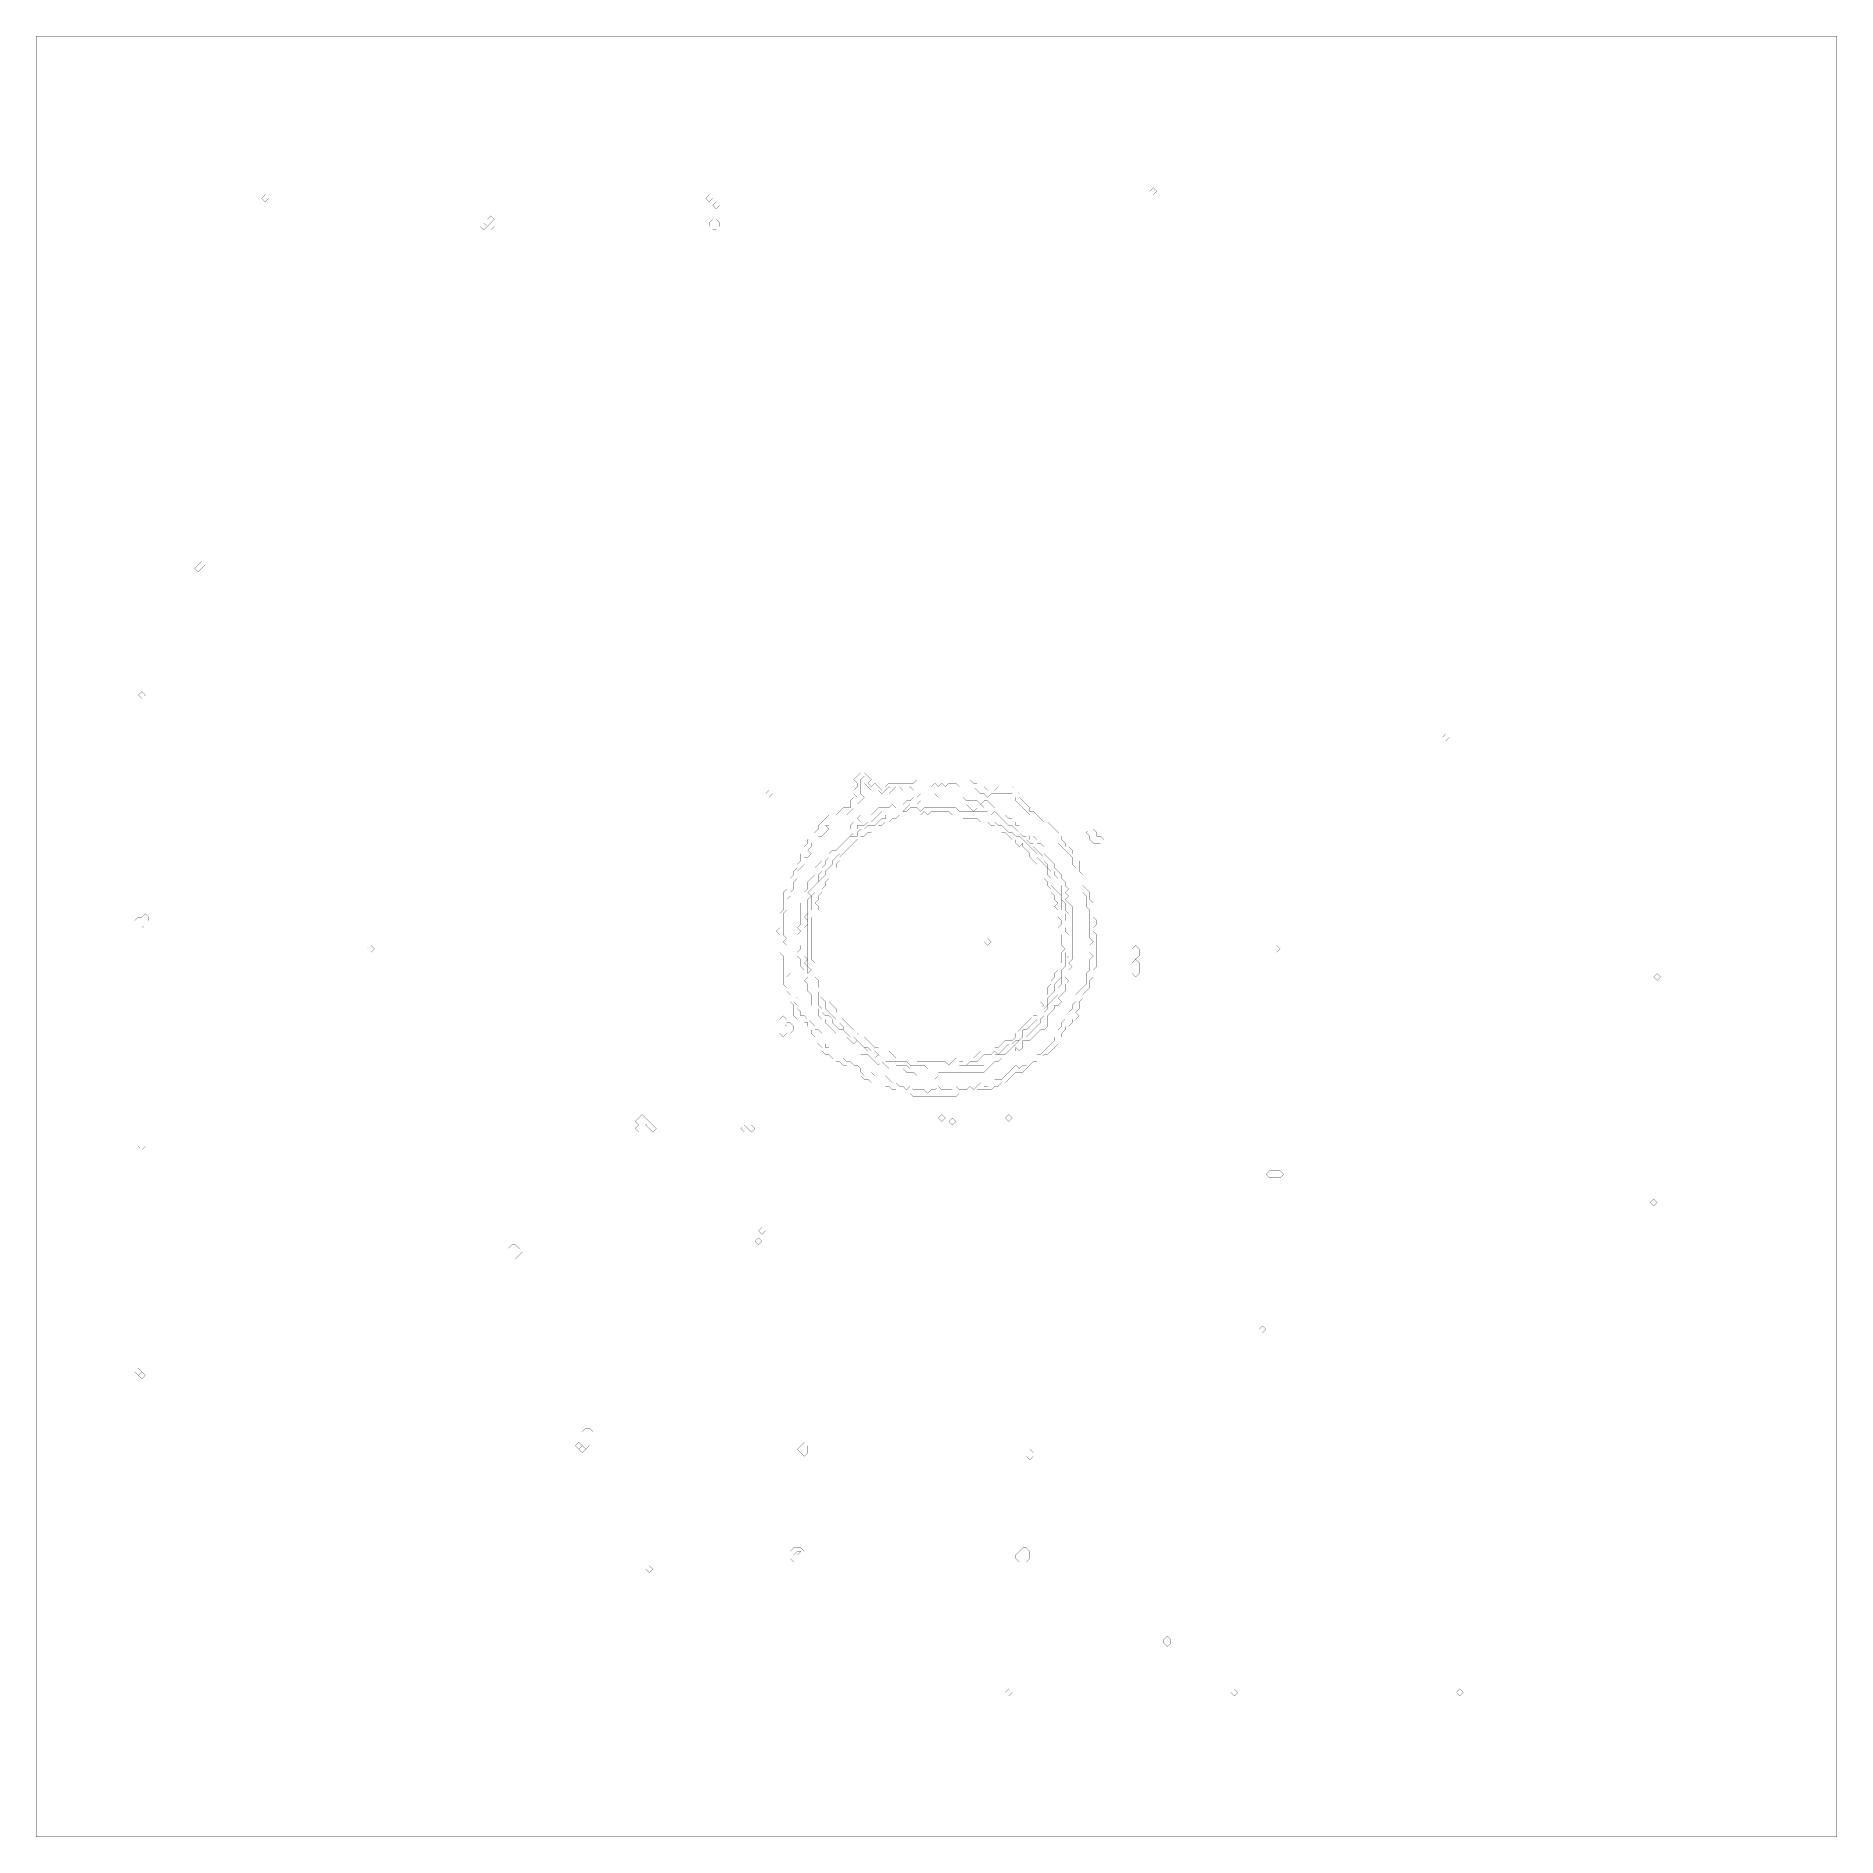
# Model space of a CAD drawing. Header units: metres. Extents: x 0 to 4914, y -4914 to 0.
import ezdxf

# ---------------------------------------------------------------- set-up
doc = ezdxf.new("R2010")
doc.units = ezdxf.units.M
for name, color, linetype in [('conductor', 1, 'Continuous'), ('dielectric', 8, 'Continuous'), ('substrate', 5, 'Continuous')]:
    doc.layers.add(name, color=color, linetype=linetype)

msp = doc.modelspace()

# ---------------------------------------------------------------- linework, layer by layer
at = {"layer": 'conductor', "const_width": 0.5}
for points in [[(2259.6, -2019.2), (2250, -2028.8), (2250, -2038.4), (2250, -2048), (2250, -2057.7), (2250, -2067.3), (2259.6, -2076.9), (2250, -2086.5), (2240.3, -2096.1), (2230.7, -2105.7), (2221.1, -2115.4), (2211.5, -2125), (2201.9, -2125), (2192.3, -2125), (2182.7, -2134.6), (2173, -2144.2), (2163.4, -2153.8), (2153.8, -2153.8), (2163.4, -2163.4), (2153.8, -2173), (2144.2, -2182.7), (2134.6, -2182.7), (2125, -2192.3), (2115.4, -2201.9), (2115.4, -2211.5), (2105.7, -2221.1), (2115.4, -2230.7), (2105.7, -2240.3), (2096.1, -2240.3), (2096.1, -2250), (2096.1, -2259.6), (2086.5, -2269.2), (2076.9, -2278.8), (2076.9, -2288.4), (2076.9, -2298), (2067.3, -2307.7), (2067.3, -2317.3), (2067.3, -2326.9), (2057.7, -2336.5), (2057.7, -2346.1), (2048, -2355.7), (2048, -2365.3), (2048, -2375), (2048, -2384.6), (2038.4, -2394.2), (2038.4, -2403.8), (2038.4, -2413.4), (2038.4, -2423), (2038.4, -2432.7), (2038.4, -2442.3), (2038.4, -2451.9), (2048, -2461.5), (2038.4, -2471.1), (2048, -2480.7), (2048, -2490.3), (2048, -2500), (2048, -2509.6), (2057.7, -2519.2), (2057.7, -2528.8), (2057.7, -2538.4), (2057.7, -2548), (2057.7, -2557.7), (2048, -2567.3), (2048, -2576.9), (2057.7, -2586.5), (2057.7, -2596.1), (2057.7, -2605.7), (2067.3, -2615.3), (2076.9, -2625), (2067.3, -2634.6), (2076.9, -2644.2), (2076.9, -2653.8), (2086.5, -2663.4), (2086.5, -2673), (2096.1, -2673), (2105.7, -2682.7), (2115.4, -2692.3), (2125, -2701.9), (2125, -2711.5), (2134.6, -2711.5), (2144.2, -2721.1), (2144.2, -2730.7), (2144.2, -2740.3), (2153.8, -2750), (2153.8, -2759.6), (2163.4, -2759.6), (2173, -2769.2), (2182.7, -2778.8), (2192.3, -2788.4), (2201.9, -2788.4), (2211.5, -2798), (2221.1, -2798), (2230.7, -2807.6), (2240.3, -2807.6), (2250, -2817.3), (2250, -2826.9), (2259.6, -2836.5), (2269.2, -2836.5), (2278.8, -2826.9), (2288.4, -2836.5), (2298, -2836.5), (2307.7, -2836.5), (2317.3, -2836.5), (2326.9, -2846.1), (2336.5, -2855.7), (2346.1, -2855.7), (2355.7, -2865.3), (2365.3, -2865.3), (2375, -2875), (2384.6, -2865.3), (2394.2, -2875), (2403.8, -2875), (2413.4, -2875), (2423, -2875), (2432.7, -2884.6), (2442.3, -2875), (2451.9, -2875), (2461.5, -2865.3), (2471.1, -2875), (2480.7, -2875), (2490.3, -2875), (2500, -2875), (2509.6, -2865.3), (2519.2, -2875), (2528.8, -2875), (2538.4, -2875), (2548, -2865.3), (2557.7, -2875), (2567.3, -2865.3), (2576.9, -2855.7), (2586.5, -2865.3), (2596.1, -2865.3), (2605.7, -2855.7), (2615.3, -2846.1), (2625, -2846.1), (2634.6, -2846.1), (2644.2, -2836.5), (2653.8, -2826.9), (2663.4, -2817.3), (2673, -2807.6), (2682.7, -2817.3), (2692.3, -2807.6), (2701.9, -2807.6), (2711.5, -2798), (2721.1, -2788.4), (2730.7, -2778.8), (2740.3, -2778.8), (2750, -2769.2), (2759.6, -2759.6), (2769.2, -2750), (2778.8, -2740.3), (2778.8, -2730.7), (2788.4, -2721.1), (2788.4, -2711.5), (2798, -2701.9), (2798, -2692.3), (2807.6, -2682.7), (2817.3, -2682.7), (2817.3, -2673), (2817.3, -2663.4), (2826.9, -2653.8), (2826.9, -2644.2), (2836.5, -2634.6), (2836.5, -2625), (2836.5, -2615.3), (2846.1, -2605.7), (2855.7, -2596.1), (2865.3, -2586.5), (2865.3, -2576.9), (2865.3, -2567.3), (2865.3, -2557.7), (2875, -2548), (2875, -2538.4), (2875, -2528.8), (2875, -2519.2), (2884.6, -2509.6), (2875, -2500), (2884.6, -2490.3), (2875, -2480.7), (2884.6, -2471.1), (2875, -2461.5), (2875, -2451.9), (2875, -2442.3), (2875, -2432.7), (2875, -2423), (2875, -2413.4), (2875, -2403.8), (2875, -2394.2), (2875, -2384.6), (2865.3, -2375), (2865.3, -2365.3), (2865.3, -2355.7), (2865.3, -2346.1), (2855.7, -2336.5), (2855.7, -2326.9), (2846.1, -2317.3), (2836.5, -2307.7), (2836.5, -2298), (2836.5, -2288.4), (2836.5, -2278.8), (2836.5, -2269.2), (2826.9, -2259.6), (2826.9, -2250), (2826.9, -2240.3), (2817.3, -2230.7), (2807.6, -2221.1), (2798, -2211.5), (2788.4, -2201.9), (2788.4, -2192.3), (2778.8, -2182.7), (2769.2, -2173), (2759.6, -2163.4), (2750, -2153.8), (2740.3, -2144.2), (2730.7, -2134.6), (2721.1, -2125), (2711.5, -2125), (2701.9, -2115.4), (2692.3, -2105.7), (2682.7, -2096.1), (2673, -2086.5), (2673, -2076.9), (2663.4, -2067.3), (2653.8, -2067.3), (2644.2, -2067.3), (2634.6, -2067.3), (2625, -2067.3), (2615.3, -2067.3), (2605.7, -2067.3), (2596.1, -2076.9), (2586.5, -2067.3), (2576.9, -2067.3), (2567.3, -2057.7), (2557.7, -2048), (2548, -2048), (2538.4, -2048), (2528.8, -2048), (2519.2, -2048), (2509.6, -2038.4), (2500, -2038.4), (2490.3, -2038.4), (2480.7, -2048), (2471.1, -2038.4), (2461.5, -2048), (2451.9, -2038.4), (2442.3, -2048), (2432.7, -2048), (2423, -2048), (2413.4, -2048), (2403.8, -2048), (2394.2, -2057.7), (2384.6, -2048), (2375, -2057.7), (2365.3, -2057.7), (2355.7, -2048), (2346.1, -2048), (2336.5, -2057.7), (2326.9, -2048), (2317.3, -2057.7), (2307.7, -2067.3), (2298, -2057.7), (2288.4, -2057.7), (2278.8, -2057.7), (2269.2, -2048), (2259.6, -2038.4), (2259.6, -2028.8)], [(2317.3, -2057.7), (2326.9, -2048), (2336.5, -2057.7), (2326.9, -2067.3)], [(2403.8, -2076.9), (2413.4, -2067.3), (2423, -2076.9), (2432.7, -2076.9), (2442.3, -2076.9), (2451.9, -2067.3), (2461.5, -2076.9), (2471.1, -2076.9), (2480.7, -2076.9), (2490.3, -2076.9), (2500, -2076.9), (2509.6, -2076.9), (2519.2, -2076.9), (2528.8, -2076.9), (2538.4, -2086.5), (2548, -2086.5), (2557.7, -2086.5), (2567.3, -2086.5), (2576.9, -2096.1), (2586.5, -2105.7), (2576.9, -2096.1), (2586.5, -2086.5), (2596.1, -2086.5), (2605.7, -2096.1), (2615.3, -2105.7), (2625, -2096.1), (2634.6, -2105.7), (2634.6, -2115.4), (2634.6, -2125), (2644.2, -2125), (2653.8, -2134.6), (2663.4, -2134.6), (2673, -2144.2), (2673, -2153.8), (2682.7, -2153.8), (2692.3, -2163.4), (2701.9, -2173), (2711.5, -2182.7), (2711.5, -2192.3), (2721.1, -2182.7), (2730.7, -2192.3), (2730.7, -2201.9), (2740.3, -2201.9), (2750, -2211.5), (2750, -2221.1), (2750, -2230.7), (2759.6, -2240.3), (2769.2, -2250), (2778.8, -2259.6), (2778.8, -2269.2), (2788.4, -2278.8), (2798, -2288.4), (2798, -2298), (2807.6, -2307.7), (2807.6, -2317.3), (2817.3, -2326.9), (2807.6, -2336.5), (2817.3, -2346.1), (2807.6, -2355.7), (2817.3, -2365.3), (2826.9, -2375), (2826.9, -2384.6), (2826.9, -2394.2), (2826.9, -2403.8), (2826.9, -2413.4), (2826.9, -2423), (2826.9, -2432.7), (2826.9, -2442.3), (2826.9, -2451.9), (2826.9, -2461.5), (2826.9, -2471.1), (2826.9, -2480.7), (2826.9, -2490.3), (2826.9, -2500), (2826.9, -2509.6), (2826.9, -2519.2), (2817.3, -2528.8), (2826.9, -2538.4), (2817.3, -2548), (2817.3, -2557.7), (2807.6, -2567.3), (2817.3, -2576.9), (2807.6, -2586.5), (2807.6, -2596.1), (2807.6, -2605.7), (2798, -2615.3), (2788.4, -2625), (2798, -2634.6), (2788.4, -2644.2), (2778.8, -2644.2), (2778.8, -2653.8), (2769.2, -2663.4), (2759.6, -2673), (2759.6, -2682.7), (2759.6, -2692.3), (2759.6, -2701.9), (2750, -2711.5), (2740.3, -2711.5), (2730.7, -2721.1), (2721.1, -2730.7), (2711.5, -2740.3), (2701.9, -2740.3), (2692.3, -2740.3), (2692.3, -2750), (2692.3, -2759.6), (2682.7, -2769.2), (2673, -2759.6), (2673, -2769.2), (2663.4, -2778.8), (2653.8, -2788.4), (2644.2, -2788.4), (2634.6, -2788.4), (2625, -2798), (2615.3, -2798), (2605.7, -2807.6), (2596.1, -2817.3), (2586.5, -2826.9), (2576.9, -2826.9), (2567.3, -2826.9), (2557.7, -2826.9), (2548, -2826.9), (2538.4, -2826.9), (2528.8, -2826.9), (2519.2, -2826.9), (2509.6, -2826.9), (2500, -2826.9), (2490.3, -2826.9), (2480.7, -2826.9), (2471.1, -2826.9), (2461.5, -2826.9), (2461.5, -2836.5), (2451.9, -2846.1), (2442.3, -2836.5), (2432.7, -2836.5), (2423, -2836.5), (2413.4, -2836.5), (2403.8, -2836.5), (2394.2, -2826.9), (2384.6, -2826.9), (2375, -2826.9), (2365.3, -2817.3), (2355.7, -2817.3), (2346.1, -2817.3), (2336.5, -2817.3), (2326.9, -2817.3), (2317.3, -2807.6), (2307.7, -2798), (2298, -2807.6), (2288.4, -2798), (2278.8, -2788.4), (2269.2, -2778.8), (2259.6, -2778.8), (2250, -2778.8), (2240.3, -2769.2), (2230.7, -2759.6), (2221.1, -2750), (2211.5, -2740.3), (2201.9, -2730.7), (2192.3, -2721.1), (2182.7, -2721.1), (2173, -2711.5), (2163.4, -2701.9), (2153.8, -2692.3), (2153.8, -2682.7), (2144.2, -2682.7), (2134.6, -2673), (2134.6, -2663.4), (2134.6, -2653.8), (2125, -2653.8), (2115.4, -2644.2), (2115.4, -2634.6), (2115.4, -2625), (2115.4, -2615.3), (2105.7, -2605.7), (2105.7, -2596.1), (2105.7, -2586.5), (2096.1, -2576.9), (2105.7, -2567.3), (2096.1, -2557.7), (2096.1, -2548), (2086.5, -2538.4), (2086.5, -2528.8), (2086.5, -2519.2), (2076.9, -2509.6), (2076.9, -2500), (2086.5, -2490.3), (2086.5, -2480.7), (2076.9, -2471.1), (2076.9, -2461.5), (2076.9, -2451.9), (2086.5, -2442.3), (2076.9, -2432.7), (2086.5, -2423), (2086.5, -2413.4), (2086.5, -2403.8), (2086.5, -2394.2), (2086.5, -2384.6), (2086.5, -2375), (2086.5, -2365.3), (2096.1, -2355.7), (2096.1, -2346.1), (2096.1, -2336.5), (2105.7, -2326.9), (2105.7, -2317.3), (2105.7, -2307.7), (2115.4, -2298), (2125, -2288.4), (2125, -2278.8), (2125, -2269.2), (2134.6, -2259.6), (2144.2, -2250), (2144.2, -2240.3), (2153.8, -2230.7), (2163.4, -2221.1), (2173, -2211.5), (2182.7, -2201.9), (2192.3, -2192.3), (2201.9, -2182.7), (2211.5, -2173), (2221.1, -2163.4), (2221.1, -2153.8), (2230.7, -2144.2), (2240.3, -2144.2), (2250, -2144.2), (2240.3, -2134.6), (2250, -2125), (2259.6, -2125), (2269.2, -2125), (2278.8, -2125), (2288.4, -2115.4), (2298, -2105.7), (2307.7, -2105.7), (2317.3, -2105.7), (2326.9, -2105.7), (2336.5, -2096.1), (2346.1, -2105.7), (2355.7, -2096.1), (2365.3, -2105.7), (2365.3, -2096.1), (2375, -2086.5), (2384.6, -2086.5), (2394.2, -2076.9)], [(2423, -2115.4), (2413.4, -2125), (2403.8, -2125), (2394.2, -2125), (2384.6, -2125), (2375, -2125), (2365.3, -2125), (2355.7, -2125), (2346.1, -2134.6), (2336.5, -2134.6), (2326.9, -2144.2), (2317.3, -2144.2), (2307.7, -2153.8), (2298, -2153.8), (2288.4, -2163.4), (2278.8, -2173), (2269.2, -2173), (2259.6, -2182.7), (2250, -2182.7), (2240.3, -2192.3), (2230.7, -2201.9), (2221.1, -2211.5), (2211.5, -2221.1), (2201.9, -2230.7), (2192.3, -2240.3), (2192.3, -2250), (2182.7, -2259.6), (2182.7, -2269.2), (2173, -2278.8), (2163.4, -2288.4), (2163.4, -2298), (2153.8, -2307.7), (2153.8, -2317.3), (2144.2, -2326.9), (2144.2, -2336.5), (2134.6, -2346.1), (2134.6, -2355.7), (2125, -2365.3), (2134.6, -2375), (2134.6, -2384.6), (2125, -2394.2), (2115.4, -2403.8), (2115.4, -2413.4), (2115.4, -2423), (2115.4, -2432.7), (2115.4, -2442.3), (2115.4, -2451.9), (2115.4, -2461.5), (2115.4, -2471.1), (2115.4, -2480.7), (2115.4, -2490.3), (2115.4, -2500), (2115.4, -2509.6), (2115.4, -2519.2), (2125, -2528.8), (2125, -2538.4), (2125, -2548), (2125, -2557.7), (2125, -2567.3), (2134.6, -2576.9), (2134.6, -2586.5), (2134.6, -2596.1), (2144.2, -2605.7), (2153.8, -2615.3), (2163.4, -2625), (2163.4, -2634.6), (2173, -2644.2), (2182.7, -2653.8), (2182.7, -2663.4), (2192.3, -2673), (2201.9, -2682.7), (2211.5, -2692.3), (2221.1, -2701.9), (2230.7, -2711.5), (2230.7, -2721.1), (2240.3, -2721.1), (2250, -2730.7), (2259.6, -2730.7), (2269.2, -2740.3), (2278.8, -2750), (2288.4, -2759.6), (2298, -2759.6), (2307.7, -2769.2), (2317.3, -2769.2), (2326.9, -2769.2), (2336.5, -2778.8), (2346.1, -2788.4), (2355.7, -2788.4), (2365.3, -2788.4), (2375, -2788.4), (2384.6, -2788.4), (2394.2, -2788.4), (2403.8, -2798), (2413.4, -2798), (2423, -2798), (2432.7, -2798), (2442.3, -2798), (2451.9, -2798), (2461.5, -2798), (2471.1, -2798), (2480.7, -2798), (2490.3, -2807.6), (2500, -2798), (2509.6, -2788.4), (2519.2, -2798), (2528.8, -2798), (2538.4, -2788.4), (2548, -2788.4), (2557.7, -2788.4), (2567.3, -2778.8), (2576.9, -2769.2), (2586.5, -2769.2), (2596.1, -2769.2), (2605.7, -2769.2), (2615.3, -2759.6), (2625, -2759.6), (2634.6, -2750), (2644.2, -2740.3), (2653.8, -2740.3), (2663.4, -2740.3), (2673, -2730.7), (2673, -2721.1), (2682.7, -2711.5), (2692.3, -2701.9), (2701.9, -2692.3), (2711.5, -2682.7), (2721.1, -2673), (2730.7, -2673), (2730.7, -2663.4), (2740.3, -2653.8), (2750, -2644.2), (2740.3, -2634.6), (2750, -2625), (2759.6, -2615.3), (2759.6, -2605.7), (2759.6, -2596.1), (2769.2, -2586.5), (2769.2, -2576.9), (2778.8, -2567.3), (2778.8, -2557.7), (2788.4, -2548), (2788.4, -2538.4), (2798, -2528.8), (2798, -2519.2), (2798, -2509.6), (2798, -2500), (2807.6, -2490.3), (2798, -2480.7), (2798, -2471.1), (2798, -2461.5), (2798, -2451.9), (2788.4, -2442.3), (2788.4, -2432.7), (2798, -2423), (2798, -2413.4), (2788.4, -2403.8), (2788.4, -2394.2), (2788.4, -2384.6), (2778.8, -2375), (2788.4, -2365.3), (2778.8, -2355.7), (2778.8, -2346.1), (2769.2, -2336.5), (2769.2, -2326.9), (2759.6, -2317.3), (2759.6, -2307.7), (2750, -2298), (2750, -2288.4), (2750, -2278.8), (2740.3, -2278.8), (2730.7, -2269.2), (2730.7, -2259.6), (2721.1, -2250), (2711.5, -2240.3), (2711.5, -2230.7), (2701.9, -2221.1), (2692.3, -2211.5), (2692.3, -2201.9), (2682.7, -2211.5), (2673, -2201.9), (2673, -2192.3), (2663.4, -2192.3), (2653.8, -2182.7), (2644.2, -2173), (2634.6, -2173), (2625, -2163.4), (2615.3, -2153.8), (2605.7, -2153.8), (2596.1, -2144.2), (2586.5, -2144.2), (2576.9, -2144.2), (2567.3, -2134.6), (2557.7, -2134.6), (2548, -2134.6), (2538.4, -2134.6), (2528.8, -2134.6), (2519.2, -2125), (2509.6, -2125), (2500, -2125), (2490.3, -2115.4), (2480.7, -2115.4), (2471.1, -2115.4), (2461.5, -2115.4), (2451.9, -2115.4), (2442.3, -2115.4), (2432.7, -2125)], [(2586.5, -2471.1), (2596.1, -2461.5), (2605.7, -2471.1), (2596.1, -2480.7)], [(3374.9, -2490.3)], [(2038.4, -2673)], [(2038.4, -2692.3), (2048, -2701.9), (2048, -2711.5), (2048, -2701.9)], [(1663.4, -2961.5)], [(1971.1, -3288.4)], [(1288.4, -3326.9)], [(2076.9, -4134.6), (2067.3, -4144.2), (2076.9, -4144.2), (2086.5, -4134.6)], [(2701.9, -4134.6)]]:
    msp.add_lwpolyline(points, close=True, dxfattribs=at)
at = {"layer": 'dielectric', "const_width": 0.5}
for points in [[(2038.4, -2673)], [(4576.9, -4269.2)], [(4576.9, -4288.4)]]:
    msp.add_lwpolyline(points, close=True, dxfattribs=at)
at = {"layer": 'substrate', "const_width": 0.5}
for points in [[(0, 0), (0, -9.6), (0, -19.2), (0, -28.8), (0, -38.5), (0, -48.1), (0, -57.7), (0, -67.3), (0, -76.9), (0, -86.5), (0, -96.2), (0, -105.8), (0, -115.4), (0, -125), (0, -134.6), (0, -144.2), (0, -153.8), (0, -163.5), (0, -173.1), (0, -182.7), (0, -192.3), (0, -201.9), (0, -211.5), (0, -221.2), (0, -230.8), (0, -240.4), (0, -250), (0, -259.6), (0, -269.2), (0, -278.8), (0, -288.5), (0, -298.1), (0, -307.7), (0, -317.3), (0, -326.9), (0, -336.5), (0, -346.1), (0, -355.8), (0, -365.4), (0, -375), (0, -384.6), (0, -394.2), (0, -403.8), (0, -413.5), (0, -423.1), (0, -432.7), (0, -442.3), (0, -451.9), (0, -461.5), (0, -471.1), (0, -480.8), (0, -490.4), (0, -500), (0, -509.6), (0, -519.2), (0, -528.8), (0, -538.5), (0, -548.1), (0, -557.7), (0, -567.3), (0, -576.9), (0, -586.5), (0, -596.1), (0, -605.8), (0, -615.4), (0, -625), (0, -634.6), (0, -644.2), (0, -653.8), (0, -663.5), (0, -673.1), (0, -682.7), (0, -692.3), (0, -701.9), (0, -711.5), (0, -721.1), (0, -730.8), (0, -740.4), (0, -750), (0, -759.6), (0, -769.2), (0, -778.8), (0, -788.4), (0, -798.1), (0, -807.7), (0, -817.3), (0, -826.9), (0, -836.5), (0, -846.1), (0, -855.8), (0, -865.4), (0, -875), (0, -884.6), (0, -894.2), (0, -903.8), (0, -913.4), (0, -923.1), (0, -932.7), (0, -942.3), (0, -951.9), (0, -961.5), (0, -971.1), (0, -980.8), (0, -990.4), (0, -1000), (0, -1009.6), (0, -1019.2), (0, -1028.8), (0, -1038.4), (0, -1048.1), (0, -1057.7), (0, -1067.3), (0, -1076.9), (0, -1086.5), (0, -1096.1), (0, -1105.8), (0, -1115.4), (0, -1125), (0, -1134.6), (0, -1144.2), (0, -1153.8), (0, -1163.4), (0, -1173.1), (0, -1182.7), (0, -1192.3), (0, -1201.9), (0, -1211.5), (0, -1221.1), (0, -1230.8), (0, -1240.4), (0, -1250), (0, -1259.6), (0, -1269.2), (0, -1278.8), (0, -1288.4), (0, -1298.1), (0, -1307.7), (0, -1317.3), (0, -1326.9), (0, -1336.5), (0, -1346.1), (0, -1355.7), (0, -1365.4), (0, -1375), (0, -1384.6), (0, -1394.2), (0, -1403.8), (0, -1413.4), (0, -1423.1), (0, -1432.7), (0, -1442.3), (0, -1451.9), (0, -1461.5), (0, -1471.1), (0, -1480.7), (0, -1490.4), (0, -1500), (0, -1509.6), (0, -1519.2), (0, -1528.8), (0, -1538.4), (0, -1548.1), (0, -1557.7), (0, -1567.3), (0, -1576.9), (0, -1586.5), (0, -1596.1), (0, -1605.7), (0, -1615.4), (0, -1625), (0, -1634.6), (0, -1644.2), (0, -1653.8), (0, -1663.4), (0, -1673.1), (0, -1682.7), (0, -1692.3), (0, -1701.9), (0, -1711.5), (0, -1721.1), (0, -1730.7), (0, -1740.4), (0, -1750), (0, -1759.6), (0, -1769.2), (0, -1778.8), (0, -1788.4), (0, -1798), (0, -1807.7), (0, -1817.3), (0, -1826.9), (0, -1836.5), (0, -1846.1), (0, -1855.7), (0, -1865.4), (0, -1875), (0, -1884.6), (0, -1894.2), (0, -1903.8), (0, -1913.4), (0, -1923), (0, -1932.7), (0, -1942.3), (0, -1951.9), (0, -1961.5), (0, -1971.1), (0, -1980.7), (0, -1990.4), (0, -2000), (0, -2009.6), (0, -2019.2), (0, -2028.8), (0, -2038.4), (0, -2048), (0, -2057.7), (0, -2067.3), (0, -2076.9), (0, -2086.5), (0, -2096.1), (0, -2105.7), (0, -2115.4), (0, -2125), (0, -2134.6), (0, -2144.2), (0, -2153.8), (0, -2163.4), (0, -2173), (0, -2182.7), (0, -2192.3), (0, -2201.9), (0, -2211.5), (0, -2221.1), (0, -2230.7), (0, -2240.3), (0, -2250), (0, -2259.6), (0, -2269.2), (0, -2278.8), (0, -2288.4), (0, -2298), (0, -2307.7), (0, -2317.3), (0, -2326.9), (0, -2336.5), (0, -2346.1), (0, -2355.7), (0, -2365.3), (0, -2375), (0, -2384.6), (0, -2394.2), (0, -2403.8), (0, -2413.4), (0, -2423), (0, -2432.7), (0, -2442.3), (0, -2451.9), (0, -2461.5), (0, -2471.1), (0, -2480.7), (0, -2490.3), (0, -2500), (0, -2509.6), (0, -2519.2), (0, -2528.8), (0, -2538.4), (0, -2548), (0, -2557.7), (0, -2567.3), (0, -2576.9), (0, -2586.5), (0, -2596.1), (0, -2605.7), (0, -2615.3), (0, -2625), (0, -2634.6), (0, -2644.2), (0, -2653.8), (0, -2663.4), (0, -2673), (0, -2682.7), (0, -2692.3), (0, -2701.9), (0, -2711.5), (0, -2721.1), (0, -2730.7), (0, -2740.3), (0, -2750), (0, -2759.6), (0, -2769.2), (0, -2778.8), (0, -2788.4), (0, -2798), (0, -2807.6), (0, -2817.3), (0, -2826.9), (0, -2836.5), (0, -2846.1), (0, -2855.7), (0, -2865.3), (0, -2875), (0, -2884.6), (0, -2894.2), (0, -2903.8), (0, -2913.4), (0, -2923), (0, -2932.6), (0, -2942.3), (0, -2951.9), (0, -2961.5), (0, -2971.1), (0, -2980.7), (0, -2990.3), (0, -3000), (0, -3009.6), (0, -3019.2), (0, -3028.8), (0, -3038.4), (0, -3048), (0, -3057.6), (0, -3067.3), (0, -3076.9), (0, -3086.5), (0, -3096.1), (0, -3105.7), (0, -3115.3), (0, -3125), (0, -3134.6), (0, -3144.2), (0, -3153.8), (0, -3163.4), (0, -3173), (0, -3182.6), (0, -3192.3), (0, -3201.9), (0, -3211.5), (0, -3221.1), (0, -3230.7), (0, -3240.3), (0, -3249.9), (0, -3259.6), (0, -3269.2), (0, -3278.8), (0, -3288.4), (0, -3298), (0, -3307.6), (0, -3317.3), (0, -3326.9), (0, -3336.5), (0, -3346.1), (0, -3355.7), (0, -3365.3), (0, -3374.9), (0, -3384.6), (0, -3394.2), (0, -3403.8), (0, -3413.4), (0, -3423), (0, -3432.6), (0, -3442.3), (0, -3451.9), (0, -3461.5), (0, -3471.1), (0, -3480.7), (0, -3490.3), (0, -3499.9), (0, -3509.6), (0, -3519.2), (0, -3528.8), (0, -3538.4), (0, -3548), (0, -3557.6), (0, -3567.3), (0, -3576.9), (0, -3586.5), (0, -3596.1), (0, -3605.7), (0, -3615.3), (0, -3624.9), (0, -3634.6), (0, -3644.2), (0, -3653.8), (0, -3663.4), (0, -3673), (0, -3682.6), (0, -3692.2), (0, -3701.9), (0, -3711.5), (0, -3721.1), (0, -3730.7), (0, -3740.3), (0, -3749.9), (0, -3759.6), (0, -3769.2), (0, -3778.8), (0, -3788.4), (0, -3798), (0, -3807.6), (0, -3817.2), (0, -3826.9), (0, -3836.5), (0, -3846.1), (0, -3855.7), (0, -3865.3), (0, -3874.9), (0, -3884.6), (0, -3894.2), (0, -3903.8), (0, -3913.4), (0, -3923), (0, -3932.6), (0, -3942.2), (0, -3951.9), (0, -3961.5), (0, -3971.1), (0, -3980.7), (0, -3990.3), (0, -3999.9), (0, -4009.6), (0, -4019.2), (0, -4028.8), (0, -4038.4), (0, -4048), (0, -4057.6), (0, -4067.2), (0, -4076.9), (0, -4086.5), (0, -4096.1), (0, -4105.7), (0, -4115.3), (0, -4124.9), (0, -4134.6), (0, -4144.2), (0, -4153.8), (0, -4163.4), (0, -4173), (0, -4182.6), (0, -4192.2), (0, -4201.9), (0, -4211.5), (0, -4221.1), (0, -4230.7), (0, -4240.3), (0, -4249.9), (0, -4259.5), (0, -4269.2), (0, -4278.8), (0, -4288.4), (0, -4298), (0, -4307.6), (0, -4317.2), (0, -4326.9), (0, -4336.5), (0, -4346.1), (0, -4355.7), (0, -4365.3), (0, -4374.9), (0, -4384.5), (0, -4394.2), (0, -4403.8), (0, -4413.4), (0, -4423), (0, -4432.6), (0, -4442.2), (0, -4451.9), (0, -4461.5), (0, -4471.1), (0, -4480.7), (0, -4490.3), (0, -4499.9), (0, -4509.5), (0, -4519.2), (0, -4528.8), (0, -4538.4), (0, -4548), (0, -4557.6), (0, -4567.2), (0, -4576.9), (0, -4586.5), (0, -4596.1), (0, -4605.7), (0, -4615.3), (0, -4624.9), (0, -4634.5), (0, -4644.2), (0, -4653.8), (0, -4663.4), (0, -4673), (0, -4682.6), (0, -4692.2), (0, -4701.8), (0, -4711.5), (0, -4721.1), (0, -4730.7), (0, -4740.3), (0, -4749.9), (0, -4759.5), (0, -4769.2), (0, -4778.8), (0, -4788.4), (0, -4798), (0, -4807.6), (0, -4817.2), (0, -4826.8), (0, -4836.5), (0, -4846.1), (0, -4855.7), (0, -4865.3), (0, -4874.9), (0, -4884.5), (0, -4894.2), (0, -4903.8), (0, -4913.4), (9.6, -4913.4), (19.2, -4913.4), (28.8, -4913.4), (38.5, -4913.4), (48.1, -4913.4), (57.7, -4913.4), (67.3, -4913.4), (76.9, -4913.4), (86.5, -4913.4), (96.2, -4913.4), (105.8, -4913.4), (115.4, -4913.4), (125, -4913.4), (134.6, -4913.4), (144.2, -4913.4), (153.8, -4913.4), (163.5, -4913.4), (173.1, -4913.4), (182.7, -4913.4), (192.3, -4913.4), (201.9, -4913.4), (211.5, -4913.4), (221.2, -4913.4), (230.8, -4913.4), (240.4, -4913.4), (250, -4913.4), (259.6, -4913.4), (269.2, -4913.4), (278.8, -4913.4), (288.5, -4913.4), (298.1, -4913.4), (307.7, -4913.4), (317.3, -4913.4), (326.9, -4913.4), (336.5, -4913.4), (346.1, -4913.4), (355.8, -4913.4), (365.4, -4913.4), (375, -4913.4), (384.6, -4913.4), (394.2, -4913.4), (403.8, -4913.4), (413.5, -4913.4), (423.1, -4913.4), (432.7, -4913.4), (442.3, -4913.4), (451.9, -4913.4), (461.5, -4913.4), (471.1, -4913.4), (480.8, -4913.4), (490.4, -4913.4), (500, -4913.4), (509.6, -4913.4), (519.2, -4913.4), (528.8, -4913.4), (538.5, -4913.4), (548.1, -4913.4), (557.7, -4913.4), (567.3, -4913.4), (576.9, -4913.4), (586.5, -4913.4), (596.1, -4913.4), (605.8, -4913.4), (615.4, -4913.4), (625, -4913.4), (634.6, -4913.4), (644.2, -4913.4), (653.8, -4913.4), (663.5, -4913.4), (673.1, -4913.4), (682.7, -4913.4), (692.3, -4913.4), (701.9, -4913.4), (711.5, -4913.4), (721.1, -4913.4), (730.8, -4913.4), (740.4, -4913.4), (750, -4913.4), (759.6, -4913.4), (769.2, -4913.4), (778.8, -4913.4), (788.4, -4913.4), (798.1, -4913.4), (807.7, -4913.4), (817.3, -4913.4), (826.9, -4913.4), (836.5, -4913.4), (846.1, -4913.4), (855.8, -4913.4), (865.4, -4913.4), (875, -4913.4), (884.6, -4913.4), (894.2, -4913.4), (903.8, -4913.4), (913.4, -4913.4), (923.1, -4913.4), (932.7, -4913.4), (942.3, -4913.4), (951.9, -4913.4), (961.5, -4913.4), (971.1, -4913.4), (980.8, -4913.4), (990.4, -4913.4), (1000, -4913.4), (1009.6, -4913.4), (1019.2, -4913.4), (1028.8, -4913.4), (1038.4, -4913.4), (1048.1, -4913.4), (1057.7, -4913.4), (1067.3, -4913.4), (1076.9, -4913.4), (1086.5, -4913.4), (1096.1, -4913.4), (1105.8, -4913.4), (1115.4, -4913.4), (1125, -4913.4), (1134.6, -4913.4), (1144.2, -4913.4), (1153.8, -4913.4), (1163.4, -4913.4), (1173.1, -4913.4), (1182.7, -4913.4), (1192.3, -4913.4), (1201.9, -4913.4), (1211.5, -4913.4), (1221.1, -4913.4), (1230.8, -4913.4), (1240.4, -4913.4), (1250, -4913.4), (1259.6, -4913.4), (1269.2, -4913.4), (1278.8, -4913.4), (1288.4, -4913.4), (1298.1, -4913.4), (1307.7, -4913.4), (1317.3, -4913.4), (1326.9, -4913.4), (1336.5, -4913.4), (1346.1, -4913.4), (1355.7, -4913.4), (1365.4, -4913.4), (1375, -4913.4), (1384.6, -4913.4), (1394.2, -4913.4), (1403.8, -4913.4), (1413.4, -4913.4), (1423.1, -4913.4), (1432.7, -4913.4), (1442.3, -4913.4), (1451.9, -4913.4), (1461.5, -4913.4), (1471.1, -4913.4), (1480.7, -4913.4), (1490.4, -4913.4), (1500, -4913.4), (1509.6, -4913.4), (1519.2, -4913.4), (1528.8, -4913.4), (1538.4, -4913.4), (1548.1, -4913.4), (1557.7, -4913.4), (1567.3, -4913.4), (1576.9, -4913.4), (1586.5, -4913.4), (1596.1, -4913.4), (1605.7, -4913.4), (1615.4, -4913.4), (1625, -4913.4), (1634.6, -4913.4), (1644.2, -4913.4), (1653.8, -4913.4), (1663.4, -4913.4), (1673.1, -4913.4), (1682.7, -4913.4), (1692.3, -4913.4), (1701.9, -4913.4), (1711.5, -4913.4), (1721.1, -4913.4), (1730.7, -4913.4), (1740.4, -4913.4), (1750, -4913.4), (1759.6, -4913.4), (1769.2, -4913.4), (1778.8, -4913.4), (1788.4, -4913.4), (1798, -4913.4), (1807.7, -4913.4), (1817.3, -4913.4), (1826.9, -4913.4), (1836.5, -4913.4), (1846.1, -4913.4), (1855.7, -4913.4), (1865.4, -4913.4), (1875, -4913.4), (1884.6, -4913.4), (1894.2, -4913.4), (1903.8, -4913.4), (1913.4, -4913.4), (1923, -4913.4), (1932.7, -4913.4), (1942.3, -4913.4), (1951.9, -4913.4), (1961.5, -4913.4), (1971.1, -4913.4), (1980.7, -4913.4), (1990.4, -4913.4), (2000, -4913.4), (2009.6, -4913.4), (2019.2, -4913.4), (2028.8, -4913.4), (2038.4, -4913.4), (2048, -4913.4), (2057.7, -4913.4), (2067.3, -4913.4), (2076.9, -4913.4), (2086.5, -4913.4), (2096.1, -4913.4), (2105.7, -4913.4), (2115.4, -4913.4), (2125, -4913.4), (2134.6, -4913.4), (2144.2, -4913.4), (2153.8, -4913.4), (2163.4, -4913.4), (2173, -4913.4), (2182.7, -4913.4), (2192.3, -4913.4), (2201.9, -4913.4), (2211.5, -4913.4), (2221.1, -4913.4), (2230.7, -4913.4), (2240.3, -4913.4), (2250, -4913.4), (2259.6, -4913.4), (2269.2, -4913.4), (2278.8, -4913.4), (2288.4, -4913.4), (2298, -4913.4), (2307.7, -4913.4), (2317.3, -4913.4), (2326.9, -4913.4), (2336.5, -4913.4), (2346.1, -4913.4), (2355.7, -4913.4), (2365.3, -4913.4), (2375, -4913.4), (2384.6, -4913.4), (2394.2, -4913.4), (2403.8, -4913.4), (2413.4, -4913.4), (2423, -4913.4), (2432.7, -4913.4), (2442.3, -4913.4), (2451.9, -4913.4), (2461.5, -4913.4), (2471.1, -4913.4), (2480.7, -4913.4), (2490.3, -4913.4), (2500, -4913.4), (2509.6, -4913.4), (2519.2, -4913.4), (2528.8, -4913.4), (2538.4, -4913.4), (2548, -4913.4), (2557.7, -4913.4), (2567.3, -4913.4), (2576.9, -4913.4), (2586.5, -4913.4), (2596.1, -4913.4), (2605.7, -4913.4), (2615.3, -4913.4), (2625, -4913.4), (2634.6, -4913.4), (2644.2, -4913.4), (2653.8, -4913.4), (2663.4, -4913.4), (2673, -4913.4), (2682.7, -4913.4), (2692.3, -4913.4), (2701.9, -4913.4), (2711.5, -4913.4), (2721.1, -4913.4), (2730.7, -4913.4), (2740.3, -4913.4), (2750, -4913.4), (2759.6, -4913.4), (2769.2, -4913.4), (2778.8, -4913.4), (2788.4, -4913.4), (2798, -4913.4), (2807.6, -4913.4), (2817.3, -4913.4), (2826.9, -4913.4), (2836.5, -4913.4), (2846.1, -4913.4), (2855.7, -4913.4), (2865.3, -4913.4), (2875, -4913.4), (2884.6, -4913.4), (2894.2, -4913.4), (2903.8, -4913.4), (2913.4, -4913.4), (2923, -4913.4), (2932.6, -4913.4), (2942.3, -4913.4), (2951.9, -4913.4), (2961.5, -4913.4), (2971.1, -4913.4), (2980.7, -4913.4), (2990.3, -4913.4), (3000, -4913.4), (3009.6, -4913.4), (3019.2, -4913.4), (3028.8, -4913.4), (3038.4, -4913.4), (3048, -4913.4), (3057.6, -4913.4), (3067.3, -4913.4), (3076.9, -4913.4), (3086.5, -4913.4), (3096.1, -4913.4), (3105.7, -4913.4), (3115.3, -4913.4), (3125, -4913.4), (3134.6, -4913.4), (3144.2, -4913.4), (3153.8, -4913.4), (3163.4, -4913.4), (3173, -4913.4), (3182.6, -4913.4), (3192.3, -4913.4), (3201.9, -4913.4), (3211.5, -4913.4), (3221.1, -4913.4), (3230.7, -4913.4), (3240.3, -4913.4), (3249.9, -4913.4), (3259.6, -4913.4), (3269.2, -4913.4), (3278.8, -4913.4), (3288.4, -4913.4), (3298, -4913.4), (3307.6, -4913.4), (3317.3, -4913.4), (3326.9, -4913.4), (3336.5, -4913.4), (3346.1, -4913.4), (3355.7, -4913.4), (3365.3, -4913.4), (3374.9, -4913.4), (3384.6, -4913.4), (3394.2, -4913.4), (3403.8, -4913.4), (3413.4, -4913.4), (3423, -4913.4), (3432.6, -4913.4), (3442.3, -4913.4), (3451.9, -4913.4), (3461.5, -4913.4), (3471.1, -4913.4), (3480.7, -4913.4), (3490.3, -4913.4), (3499.9, -4913.4), (3509.6, -4913.4), (3519.2, -4913.4), (3528.8, -4913.4), (3538.4, -4913.4), (3548, -4913.4), (3557.6, -4913.4), (3567.3, -4913.4), (3576.9, -4913.4), (3586.5, -4913.4), (3596.1, -4913.4), (3605.7, -4913.4), (3615.3, -4913.4), (3624.9, -4913.4), (3634.6, -4913.4), (3644.2, -4913.4), (3653.8, -4913.4), (3663.4, -4913.4), (3673, -4913.4), (3682.6, -4913.4), (3692.2, -4913.4), (3701.9, -4913.4), (3711.5, -4913.4), (3721.1, -4913.4), (3730.7, -4913.4), (3740.3, -4913.4), (3749.9, -4913.4), (3759.6, -4913.4), (3769.2, -4913.4), (3778.8, -4913.4), (3788.4, -4913.4), (3798, -4913.4), (3807.6, -4913.4), (3817.2, -4913.4), (3826.9, -4913.4), (3836.5, -4913.4), (3846.1, -4913.4), (3855.7, -4913.4), (3865.3, -4913.4), (3874.9, -4913.4), (3884.6, -4913.4), (3894.2, -4913.4), (3903.8, -4913.4), (3913.4, -4913.4), (3923, -4913.4), (3932.6, -4913.4), (3942.2, -4913.4), (3951.9, -4913.4), (3961.5, -4913.4), (3971.1, -4913.4), (3980.7, -4913.4), (3990.3, -4913.4), (3999.9, -4913.4), (4009.6, -4913.4), (4019.2, -4913.4), (4028.8, -4913.4), (4038.4, -4913.4), (4048, -4913.4), (4057.6, -4913.4), (4067.2, -4913.4), (4076.9, -4913.4), (4086.5, -4913.4), (4096.1, -4913.4), (4105.7, -4913.4), (4115.3, -4913.4), (4124.9, -4913.4), (4134.6, -4913.4), (4144.2, -4913.4), (4153.8, -4913.4), (4163.4, -4913.4), (4173, -4913.4), (4182.6, -4913.4), (4192.2, -4913.4), (4201.9, -4913.4), (4211.5, -4913.4), (4221.1, -4913.4), (4230.7, -4913.4), (4240.3, -4913.4), (4249.9, -4913.4), (4259.5, -4913.4), (4269.2, -4913.4), (4278.8, -4913.4), (4288.4, -4913.4), (4298, -4913.4), (4307.6, -4913.4), (4317.2, -4913.4), (4326.9, -4913.4), (4336.5, -4913.4), (4346.1, -4913.4), (4355.7, -4913.4), (4365.3, -4913.4), (4374.9, -4913.4), (4384.5, -4913.4), (4394.2, -4913.4), (4403.8, -4913.4), (4413.4, -4913.4), (4423, -4913.4), (4432.6, -4913.4), (4442.2, -4913.4), (4451.9, -4913.4), (4461.5, -4913.4), (4471.1, -4913.4), (4480.7, -4913.4), (4490.3, -4913.4), (4499.9, -4913.4), (4509.5, -4913.4), (4519.2, -4913.4), (4528.8, -4913.4), (4538.4, -4913.4), (4548, -4913.4), (4557.6, -4913.4), (4567.2, -4913.4), (4576.9, -4913.4), (4586.5, -4913.4), (4596.1, -4913.4), (4605.7, -4913.4), (4615.3, -4913.4), (4624.9, -4913.4), (4634.5, -4913.4), (4644.2, -4913.4), (4653.8, -4913.4), (4663.4, -4913.4), (4673, -4913.4), (4682.6, -4913.4), (4692.2, -4913.4), (4701.8, -4913.4), (4711.5, -4913.4), (4721.1, -4913.4), (4730.7, -4913.4), (4740.3, -4913.4), (4749.9, -4913.4), (4759.5, -4913.4), (4769.2, -4913.4), (4778.8, -4913.4), (4788.4, -4913.4), (4798, -4913.4), (4807.6, -4913.4), (4817.2, -4913.4), (4826.8, -4913.4), (4836.5, -4913.4), (4846.1, -4913.4), (4855.7, -4913.4), (4865.3, -4913.4), (4874.9, -4913.4), (4884.5, -4913.4), (4894.2, -4913.4), (4903.8, -4913.4), (4913.4, -4913.4), (4913.4, -4903.8), (4913.4, -4894.2), (4913.4, -4884.5), (4913.4, -4874.9), (4913.4, -4865.3), (4913.4, -4855.7), (4913.4, -4846.1), (4913.4, -4836.5), (4913.4, -4826.8), (4913.4, -4817.2), (4913.4, -4807.6), (4913.4, -4798), (4913.4, -4788.4), (4913.4, -4778.8), (4913.4, -4769.2), (4913.4, -4759.5), (4913.4, -4749.9), (4913.4, -4740.3), (4913.4, -4730.7), (4913.4, -4721.1), (4913.4, -4711.5), (4913.4, -4701.8), (4913.4, -4692.2), (4913.4, -4682.6), (4913.4, -4673), (4913.4, -4663.4), (4913.4, -4653.8), (4913.4, -4644.2), (4913.4, -4634.5), (4913.4, -4624.9), (4913.4, -4615.3), (4913.4, -4605.7), (4913.4, -4596.1), (4913.4, -4586.5), (4913.4, -4576.9), (4913.4, -4567.2), (4913.4, -4557.6), (4913.4, -4548), (4913.4, -4538.4), (4913.4, -4528.8), (4913.4, -4519.2), (4913.4, -4509.5), (4913.4, -4499.9), (4913.4, -4490.3), (4913.4, -4480.7), (4913.4, -4471.1), (4913.4, -4461.5), (4913.4, -4451.9), (4913.4, -4442.2), (4913.4, -4432.6), (4913.4, -4423), (4913.4, -4413.4), (4913.4, -4403.8), (4913.4, -4394.2), (4913.4, -4384.5), (4913.4, -4374.9), (4913.4, -4365.3), (4913.4, -4355.7), (4913.4, -4346.1), (4913.4, -4336.5), (4913.4, -4326.9), (4913.4, -4317.2), (4913.4, -4307.6), (4913.4, -4298), (4913.4, -4288.4), (4913.4, -4278.8), (4913.4, -4269.2), (4913.4, -4259.5), (4913.4, -4249.9), (4913.4, -4240.3), (4913.4, -4230.7), (4913.4, -4221.1), (4913.4, -4211.5), (4913.4, -4201.9), (4913.4, -4192.2), (4913.4, -4182.6), (4913.4, -4173), (4913.4, -4163.4), (4913.4, -4153.8), (4913.4, -4144.2), (4913.4, -4134.6), (4913.4, -4124.9), (4913.4, -4115.3), (4913.4, -4105.7), (4913.4, -4096.1), (4913.4, -4086.5), (4913.4, -4076.9), (4913.4, -4067.2), (4913.4, -4057.6), (4913.4, -4048), (4913.4, -4038.4), (4913.4, -4028.8), (4913.4, -4019.2), (4913.4, -4009.6), (4913.4, -3999.9), (4913.4, -3990.3), (4913.4, -3980.7), (4913.4, -3971.1), (4913.4, -3961.5), (4913.4, -3951.9), (4913.4, -3942.2), (4913.4, -3932.6), (4913.4, -3923), (4913.4, -3913.4), (4913.4, -3903.8), (4913.4, -3894.2), (4913.4, -3884.6), (4913.4, -3874.9), (4913.4, -3865.3), (4913.4, -3855.7), (4913.4, -3846.1), (4913.4, -3836.5), (4913.4, -3826.9), (4913.4, -3817.2), (4913.4, -3807.6), (4913.4, -3798), (4913.4, -3788.4), (4913.4, -3778.8), (4913.4, -3769.2), (4913.4, -3759.6), (4913.4, -3749.9), (4913.4, -3740.3), (4913.4, -3730.7), (4913.4, -3721.1), (4913.4, -3711.5), (4913.4, -3701.9), (4913.4, -3692.2), (4913.4, -3682.6), (4913.4, -3673), (4913.4, -3663.4), (4913.4, -3653.8), (4913.4, -3644.2), (4913.4, -3634.6), (4913.4, -3624.9), (4913.4, -3615.3), (4913.4, -3605.7), (4913.4, -3596.1), (4913.4, -3586.5), (4913.4, -3576.9), (4913.4, -3567.3), (4913.4, -3557.6), (4913.4, -3548), (4913.4, -3538.4), (4913.4, -3528.8), (4913.4, -3519.2), (4913.4, -3509.6), (4913.4, -3499.9), (4913.4, -3490.3), (4913.4, -3480.7), (4913.4, -3471.1), (4913.4, -3461.5), (4913.4, -3451.9), (4913.4, -3442.3), (4913.4, -3432.6), (4913.4, -3423), (4913.4, -3413.4), (4913.4, -3403.8), (4913.4, -3394.2), (4913.4, -3384.6), (4913.4, -3374.9), (4913.4, -3365.3), (4913.4, -3355.7), (4913.4, -3346.1), (4913.4, -3336.5), (4913.4, -3326.9), (4913.4, -3317.3), (4913.4, -3307.6), (4913.4, -3298), (4913.4, -3288.4), (4913.4, -3278.8), (4913.4, -3269.2), (4913.4, -3259.6), (4913.4, -3249.9), (4913.4, -3240.3), (4913.4, -3230.7), (4913.4, -3221.1), (4913.4, -3211.5), (4913.4, -3201.9), (4913.4, -3192.3), (4913.4, -3182.6), (4913.4, -3173), (4913.4, -3163.4), (4913.4, -3153.8), (4913.4, -3144.2), (4913.4, -3134.6), (4913.4, -3125), (4913.4, -3115.3), (4913.4, -3105.7), (4913.4, -3096.1), (4913.4, -3086.5), (4913.4, -3076.9), (4913.4, -3067.3), (4913.4, -3057.6), (4913.4, -3048), (4913.4, -3038.4), (4913.4, -3028.8), (4913.4, -3019.2), (4913.4, -3009.6), (4913.4, -3000), (4913.4, -2990.3), (4913.4, -2980.7), (4913.4, -2971.1), (4913.4, -2961.5), (4913.4, -2951.9), (4913.4, -2942.3), (4913.4, -2932.6), (4913.4, -2923), (4913.4, -2913.4), (4913.4, -2903.8), (4913.4, -2894.2), (4913.4, -2884.6), (4913.4, -2875), (4913.4, -2865.3), (4913.4, -2855.7), (4913.4, -2846.1), (4913.4, -2836.5), (4913.4, -2826.9), (4913.4, -2817.3), (4913.4, -2807.6), (4913.4, -2798), (4913.4, -2788.4), (4913.4, -2778.8), (4913.4, -2769.2), (4913.4, -2759.6), (4913.4, -2750), (4913.4, -2740.3), (4913.4, -2730.7), (4913.4, -2721.1), (4913.4, -2711.5), (4913.4, -2701.9), (4913.4, -2692.3), (4913.4, -2682.7), (4913.4, -2673), (4913.4, -2663.4), (4913.4, -2653.8), (4913.4, -2644.2), (4913.4, -2634.6), (4913.4, -2625), (4913.4, -2615.3), (4913.4, -2605.7), (4913.4, -2596.1), (4913.4, -2586.5), (4913.4, -2576.9), (4913.4, -2567.3), (4913.4, -2557.7), (4913.4, -2548), (4913.4, -2538.4), (4913.4, -2528.8), (4913.4, -2519.2), (4913.4, -2509.6), (4913.4, -2500), (4913.4, -2490.3), (4913.4, -2480.7), (4913.4, -2471.1), (4913.4, -2461.5), (4913.4, -2451.9), (4913.4, -2442.3), (4913.4, -2432.7), (4913.4, -2423), (4913.4, -2413.4), (4913.4, -2403.8), (4913.4, -2394.2), (4913.4, -2384.6), (4913.4, -2375), (4913.4, -2365.3), (4913.4, -2355.7), (4913.4, -2346.1), (4913.4, -2336.5), (4913.4, -2326.9), (4913.4, -2317.3), (4913.4, -2307.7), (4913.4, -2298), (4913.4, -2288.4), (4913.4, -2278.8), (4913.4, -2269.2), (4913.4, -2259.6), (4913.4, -2250), (4913.4, -2240.3), (4913.4, -2230.7), (4913.4, -2221.1), (4913.4, -2211.5), (4913.4, -2201.9), (4913.4, -2192.3), (4913.4, -2182.7), (4913.4, -2173), (4913.4, -2163.4), (4913.4, -2153.8), (4913.4, -2144.2), (4913.4, -2134.6), (4913.4, -2125), (4913.4, -2115.4), (4913.4, -2105.7), (4913.4, -2096.1), (4913.4, -2086.5), (4913.4, -2076.9), (4913.4, -2067.3), (4913.4, -2057.7), (4913.4, -2048), (4913.4, -2038.4), (4913.4, -2028.8), (4913.4, -2019.2), (4913.4, -2009.6), (4913.4, -2000), (4913.4, -1990.4), (4913.4, -1980.7), (4913.4, -1971.1), (4913.4, -1961.5), (4913.4, -1951.9), (4913.4, -1942.3), (4913.4, -1932.7), (4913.4, -1923), (4913.4, -1913.4), (4913.4, -1903.8), (4913.4, -1894.2), (4913.4, -1884.6), (4913.4, -1875), (4913.4, -1865.4), (4913.4, -1855.7), (4913.4, -1846.1), (4913.4, -1836.5), (4913.4, -1826.9), (4913.4, -1817.3), (4913.4, -1807.7), (4913.4, -1798), (4913.4, -1788.4), (4913.4, -1778.8), (4913.4, -1769.2), (4913.4, -1759.6), (4913.4, -1750), (4913.4, -1740.4), (4913.4, -1730.7), (4913.4, -1721.1), (4913.4, -1711.5), (4913.4, -1701.9), (4913.4, -1692.3), (4913.4, -1682.7), (4913.4, -1673.1), (4913.4, -1663.4), (4913.4, -1653.8), (4913.4, -1644.2), (4913.4, -1634.6), (4913.4, -1625), (4913.4, -1615.4), (4913.4, -1605.7), (4913.4, -1596.1), (4913.4, -1586.5), (4913.4, -1576.9), (4913.4, -1567.3), (4913.4, -1557.7), (4913.4, -1548.1), (4913.4, -1538.4), (4913.4, -1528.8), (4913.4, -1519.2), (4913.4, -1509.6), (4913.4, -1500), (4913.4, -1490.4), (4913.4, -1480.7), (4913.4, -1471.1), (4913.4, -1461.5), (4913.4, -1451.9), (4913.4, -1442.3), (4913.4, -1432.7), (4913.4, -1423.1), (4913.4, -1413.4), (4913.4, -1403.8), (4913.4, -1394.2), (4913.4, -1384.6), (4913.4, -1375), (4913.4, -1365.4), (4913.4, -1355.7), (4913.4, -1346.1), (4913.4, -1336.5), (4913.4, -1326.9), (4913.4, -1317.3), (4913.4, -1307.7), (4913.4, -1298.1), (4913.4, -1288.4), (4913.4, -1278.8), (4913.4, -1269.2), (4913.4, -1259.6), (4913.4, -1250), (4913.4, -1240.4), (4913.4, -1230.8), (4913.4, -1221.1), (4913.4, -1211.5), (4913.4, -1201.9), (4913.4, -1192.3), (4913.4, -1182.7), (4913.4, -1173.1), (4913.4, -1163.4), (4913.4, -1153.8), (4913.4, -1144.2), (4913.4, -1134.6), (4913.4, -1125), (4913.4, -1115.4), (4913.4, -1105.8), (4913.4, -1096.1), (4913.4, -1086.5), (4913.4, -1076.9), (4913.4, -1067.3), (4913.4, -1057.7), (4913.4, -1048.1), (4913.4, -1038.4), (4913.4, -1028.8), (4913.4, -1019.2), (4913.4, -1009.6), (4913.4, -1000), (4913.4, -990.4), (4913.4, -980.8), (4913.4, -971.1), (4913.4, -961.5), (4913.4, -951.9), (4913.4, -942.3), (4913.4, -932.7), (4913.4, -923.1), (4913.4, -913.4), (4913.4, -903.8), (4913.4, -894.2), (4913.4, -884.6), (4913.4, -875), (4913.4, -865.4), (4913.4, -855.8), (4913.4, -846.1), (4913.4, -836.5), (4913.4, -826.9), (4913.4, -817.3), (4913.4, -807.7), (4913.4, -798.1), (4913.4, -788.4), (4913.4, -778.8), (4913.4, -769.2), (4913.4, -759.6), (4913.4, -750), (4913.4, -740.4), (4913.4, -730.8), (4913.4, -721.1), (4913.4, -711.5), (4913.4, -701.9), (4913.4, -692.3), (4913.4, -682.7), (4913.4, -673.1), (4913.4, -663.5), (4913.4, -653.8), (4913.4, -644.2), (4913.4, -634.6), (4913.4, -625), (4913.4, -615.4), (4913.4, -605.8), (4913.4, -596.1), (4913.4, -586.5), (4913.4, -576.9), (4913.4, -567.3), (4913.4, -557.7), (4913.4, -548.1), (4913.4, -538.5), (4913.4, -528.8), (4913.4, -519.2), (4913.4, -509.6), (4913.4, -500), (4913.4, -490.4), (4913.4, -480.8), (4913.4, -471.1), (4913.4, -461.5), (4913.4, -451.9), (4913.4, -442.3), (4913.4, -432.7), (4913.4, -423.1), (4913.4, -413.5), (4913.4, -403.8), (4913.4, -394.2), (4913.4, -384.6), (4913.4, -375), (4913.4, -365.4), (4913.4, -355.8), (4913.4, -346.1), (4913.4, -336.5), (4913.4, -326.9), (4913.4, -317.3), (4913.4, -307.7), (4913.4, -298.1), (4913.4, -288.5), (4913.4, -278.8), (4913.4, -269.2), (4913.4, -259.6), (4913.4, -250), (4913.4, -240.4), (4913.4, -230.8), (4913.4, -221.2), (4913.4, -211.5), (4913.4, -201.9), (4913.4, -192.3), (4913.4, -182.7), (4913.4, -173.1), (4913.4, -163.5), (4913.4, -153.8), (4913.4, -144.2), (4913.4, -134.6), (4913.4, -125), (4913.4, -115.4), (4913.4, -105.8), (4913.4, -96.2), (4913.4, -86.5), (4913.4, -76.9), (4913.4, -67.3), (4913.4, -57.7), (4913.4, -48.1), (4913.4, -38.5), (4913.4, -28.8), (4913.4, -19.2), (4913.4, -9.6), (4913.4, 0), (4903.8, 0), (4894.2, 0), (4884.5, 0), (4874.9, 0), (4865.3, 0), (4855.7, 0), (4846.1, 0), (4836.5, 0), (4826.8, 0), (4817.2, 0), (4807.6, 0), (4798, 0), (4788.4, 0), (4778.8, 0), (4769.2, 0), (4759.5, 0), (4749.9, 0), (4740.3, 0), (4730.7, 0), (4721.1, 0), (4711.5, 0), (4701.8, 0), (4692.2, 0), (4682.6, 0), (4673, 0), (4663.4, 0), (4653.8, 0), (4644.2, 0), (4634.5, 0), (4624.9, 0), (4615.3, 0), (4605.7, 0), (4596.1, 0), (4586.5, 0), (4576.9, 0), (4567.2, 0), (4557.6, 0), (4548, 0), (4538.4, 0), (4528.8, 0), (4519.2, 0), (4509.5, 0), (4499.9, 0), (4490.3, 0), (4480.7, 0), (4471.1, 0), (4461.5, 0), (4451.9, 0), (4442.2, 0), (4432.6, 0), (4423, 0), (4413.4, 0), (4403.8, 0), (4394.2, 0), (4384.5, 0), (4374.9, 0), (4365.3, 0), (4355.7, 0), (4346.1, 0), (4336.5, 0), (4326.9, 0), (4317.2, 0), (4307.6, 0), (4298, 0), (4288.4, 0), (4278.8, 0), (4269.2, 0), (4259.5, 0), (4249.9, 0), (4240.3, 0), (4230.7, 0), (4221.1, 0), (4211.5, 0), (4201.9, 0), (4192.2, 0), (4182.6, 0), (4173, 0), (4163.4, 0), (4153.8, 0), (4144.2, 0), (4134.6, 0), (4124.9, 0), (4115.3, 0), (4105.7, 0), (4096.1, 0), (4086.5, 0), (4076.9, 0), (4067.2, 0), (4057.6, 0), (4048, 0), (4038.4, 0), (4028.8, 0), (4019.2, 0), (4009.6, 0), (3999.9, 0), (3990.3, 0), (3980.7, 0), (3971.1, 0), (3961.5, 0), (3951.9, 0), (3942.2, 0), (3932.6, 0), (3923, 0), (3913.4, 0), (3903.8, 0), (3894.2, 0), (3884.6, 0), (3874.9, 0), (3865.3, 0), (3855.7, 0), (3846.1, 0), (3836.5, 0), (3826.9, 0), (3817.2, 0), (3807.6, 0), (3798, 0), (3788.4, 0), (3778.8, 0), (3769.2, 0), (3759.6, 0), (3749.9, 0), (3740.3, 0), (3730.7, 0), (3721.1, 0), (3711.5, 0), (3701.9, 0), (3692.2, 0), (3682.6, 0), (3673, 0), (3663.4, 0), (3653.8, 0), (3644.2, 0), (3634.6, 0), (3624.9, 0), (3615.3, 0), (3605.7, 0), (3596.1, 0), (3586.5, 0), (3576.9, 0), (3567.3, 0), (3557.6, 0), (3548, 0), (3538.4, 0), (3528.8, 0), (3519.2, 0), (3509.6, 0), (3499.9, 0), (3490.3, 0), (3480.7, 0), (3471.1, 0), (3461.5, 0), (3451.9, 0), (3442.3, 0), (3432.6, 0), (3423, 0), (3413.4, 0), (3403.8, 0), (3394.2, 0), (3384.6, 0), (3374.9, 0), (3365.3, 0), (3355.7, 0), (3346.1, 0), (3336.5, 0), (3326.9, 0), (3317.3, 0), (3307.6, 0), (3298, 0), (3288.4, 0), (3278.8, 0), (3269.2, 0), (3259.6, 0), (3249.9, 0), (3240.3, 0), (3230.7, 0), (3221.1, 0), (3211.5, 0), (3201.9, 0), (3192.3, 0), (3182.6, 0), (3173, 0), (3163.4, 0), (3153.8, 0), (3144.2, 0), (3134.6, 0), (3125, 0), (3115.3, 0), (3105.7, 0), (3096.1, 0), (3086.5, 0), (3076.9, 0), (3067.3, 0), (3057.6, 0), (3048, 0), (3038.4, 0), (3028.8, 0), (3019.2, 0), (3009.6, 0), (3000, 0), (2990.3, 0), (2980.7, 0), (2971.1, 0), (2961.5, 0), (2951.9, 0), (2942.3, 0), (2932.6, 0), (2923, 0), (2913.4, 0), (2903.8, 0), (2894.2, 0), (2884.6, 0), (2875, 0), (2865.3, 0), (2855.7, 0), (2846.1, 0), (2836.5, 0), (2826.9, 0), (2817.3, 0), (2807.6, 0), (2798, 0), (2788.4, 0), (2778.8, 0), (2769.2, 0), (2759.6, 0), (2750, 0), (2740.3, 0), (2730.7, 0), (2721.1, 0), (2711.5, 0), (2701.9, 0), (2692.3, 0), (2682.7, 0), (2673, 0), (2663.4, 0), (2653.8, 0), (2644.2, 0), (2634.6, 0), (2625, 0), (2615.3, 0), (2605.7, 0), (2596.1, 0), (2586.5, 0), (2576.9, 0), (2567.3, 0), (2557.7, 0), (2548, 0), (2538.4, 0), (2528.8, 0), (2519.2, 0), (2509.6, 0), (2500, 0), (2490.3, 0), (2480.7, 0), (2471.1, 0), (2461.5, 0), (2451.9, 0), (2442.3, 0), (2432.7, 0), (2423, 0), (2413.4, 0), (2403.8, 0), (2394.2, 0), (2384.6, 0), (2375, 0), (2365.3, 0), (2355.7, 0), (2346.1, 0), (2336.5, 0), (2326.9, 0), (2317.3, 0), (2307.7, 0), (2298, 0), (2288.4, 0), (2278.8, 0), (2269.2, 0), (2259.6, 0), (2250, 0), (2240.3, 0), (2230.7, 0), (2221.1, 0), (2211.5, 0), (2201.9, 0), (2192.3, 0), (2182.7, 0), (2173, 0), (2163.4, 0), (2153.8, 0), (2144.2, 0), (2134.6, 0), (2125, 0), (2115.4, 0), (2105.7, 0), (2096.1, 0), (2086.5, 0), (2076.9, 0), (2067.3, 0), (2057.7, 0), (2048, 0), (2038.4, 0), (2028.8, 0), (2019.2, 0), (2009.6, 0), (2000, 0), (1990.4, 0), (1980.7, 0), (1971.1, 0), (1961.5, 0), (1951.9, 0), (1942.3, 0), (1932.7, 0), (1923, 0), (1913.4, 0), (1903.8, 0), (1894.2, 0), (1884.6, 0), (1875, 0), (1865.4, 0), (1855.7, 0), (1846.1, 0), (1836.5, 0), (1826.9, 0), (1817.3, 0), (1807.7, 0), (1798, 0), (1788.4, 0), (1778.8, 0), (1769.2, 0), (1759.6, 0), (1750, 0), (1740.4, 0), (1730.7, 0), (1721.1, 0), (1711.5, 0), (1701.9, 0), (1692.3, 0), (1682.7, 0), (1673.1, 0), (1663.4, 0), (1653.8, 0), (1644.2, 0), (1634.6, 0), (1625, 0), (1615.4, 0), (1605.7, 0), (1596.1, 0), (1586.5, 0), (1576.9, 0), (1567.3, 0), (1557.7, 0), (1548.1, 0), (1538.4, 0), (1528.8, 0), (1519.2, 0), (1509.6, 0), (1500, 0), (1490.4, 0), (1480.7, 0), (1471.1, 0), (1461.5, 0), (1451.9, 0), (1442.3, 0), (1432.7, 0), (1423.1, 0), (1413.4, 0), (1403.8, 0), (1394.2, 0), (1384.6, 0), (1375, 0), (1365.4, 0), (1355.7, 0), (1346.1, 0), (1336.5, 0), (1326.9, 0), (1317.3, 0), (1307.7, 0), (1298.1, 0), (1288.4, 0), (1278.8, 0), (1269.2, 0), (1259.6, 0), (1250, 0), (1240.4, 0), (1230.8, 0), (1221.1, 0), (1211.5, 0), (1201.9, 0), (1192.3, 0), (1182.7, 0), (1173.1, 0), (1163.4, 0), (1153.8, 0), (1144.2, 0), (1134.6, 0), (1125, 0), (1115.4, 0), (1105.8, 0), (1096.1, 0), (1086.5, 0), (1076.9, 0), (1067.3, 0), (1057.7, 0), (1048.1, 0), (1038.4, 0), (1028.8, 0), (1019.2, 0), (1009.6, 0), (1000, 0), (990.4, 0), (980.8, 0), (971.1, 0), (961.5, 0), (951.9, 0), (942.3, 0), (932.7, 0), (923.1, 0), (913.4, 0), (903.8, 0), (894.2, 0), (884.6, 0), (875, 0), (865.4, 0), (855.8, 0), (846.1, 0), (836.5, 0), (826.9, 0), (817.3, 0), (807.7, 0), (798.1, 0), (788.4, 0), (778.8, 0), (769.2, 0), (759.6, 0), (750, 0), (740.4, 0), (730.8, 0), (721.1, 0), (711.5, 0), (701.9, 0), (692.3, 0), (682.7, 0), (673.1, 0), (663.5, 0), (653.8, 0), (644.2, 0), (634.6, 0), (625, 0), (615.4, 0), (605.8, 0), (596.1, 0), (586.5, 0), (576.9, 0), (567.3, 0), (557.7, 0), (548.1, 0), (538.5, 0), (528.8, 0), (519.2, 0), (509.6, 0), (500, 0), (490.4, 0), (480.8, 0), (471.1, 0), (461.5, 0), (451.9, 0), (442.3, 0), (432.7, 0), (423.1, 0), (413.5, 0), (403.8, 0), (394.2, 0), (384.6, 0), (375, 0), (365.4, 0), (355.8, 0), (346.1, 0), (336.5, 0), (326.9, 0), (317.3, 0), (307.7, 0), (298.1, 0), (288.5, 0), (278.8, 0), (269.2, 0), (259.6, 0), (250, 0), (240.4, 0), (230.8, 0), (221.2, 0), (211.5, 0), (201.9, 0), (192.3, 0), (182.7, 0), (173.1, 0), (163.5, 0), (153.8, 0), (144.2, 0), (134.6, 0), (125, 0), (115.4, 0), (105.8, 0), (96.2, 0), (86.5, 0), (76.9, 0), (67.3, 0), (57.7, 0), (48.1, 0), (38.5, 0), (28.8, 0), (19.2, 0), (9.6, 0)], [(615.4, -442.3), (625, -432.7), (634.6, -442.3), (625, -451.9)], [(1826.9, -442.3), (1836.5, -432.7), (1846.1, -442.3), (1836.5, -451.9)], [(3038.4, -423.1), (3048, -413.5), (3057.6, -423.1), (3048, -432.7)], [(1230.8, -500), (1240.4, -490.4), (1250, -500), (1240.4, -509.6)], [(1846.1, -461.5), (1855.7, -451.9), (1865.4, -461.5), (1855.7, -471.1)], [(1211.5, -519.2), (1221.1, -509.6), (1230.8, -519.2), (1221.1, -528.8)], [(1230.8, -519.2), (1240.4, -509.6), (1250, -519.2), (1240.4, -528.8)], [(1836.5, -509.6), (1846.1, -500), (1855.7, -500), (1865.4, -509.6), (1865.4, -519.2), (1855.7, -528.8), (1846.1, -528.8), (1836.5, -519.2)], [(432.7, -1451.9), (442.3, -1442.3), (451.9, -1451.9), (442.3, -1461.5)], [(442.3, -1442.3), (451.9, -1432.7), (461.5, -1442.3), (451.9, -1451.9)], [(278.8, -1798), (288.5, -1788.4), (298.1, -1798), (288.5, -1807.7)], [(3836.5, -1913.4), (3846.1, -1903.8), (3855.7, -1913.4), (3846.1, -1923)], [(2240.3, -2019.2), (2250, -2009.6), (2259.6, -2009.6), (2269.2, -2019.2), (2278.8, -2028.8), (2269.2, -2038.4), (2278.8, -2048), (2288.4, -2038.4), (2298, -2048), (2307.7, -2057.7), (2317.3, -2048), (2326.9, -2038.4), (2336.5, -2038.4), (2346.1, -2038.4), (2355.7, -2038.4), (2365.3, -2038.4), (2375, -2038.4), (2384.6, -2038.4), (2394.2, -2038.4), (2403.8, -2028.8), (2413.4, -2028.8), (2423, -2028.8), (2432.7, -2028.8), (2442.3, -2028.8), (2451.9, -2028.8), (2461.5, -2028.8), (2471.1, -2028.8), (2480.7, -2028.8), (2490.3, -2028.8), (2500, -2028.8), (2509.6, -2028.8), (2519.2, -2028.8), (2528.8, -2028.8), (2538.4, -2028.8), (2548, -2028.8), (2557.7, -2038.4), (2567.3, -2038.4), (2576.9, -2048), (2586.5, -2048), (2596.1, -2057.7), (2605.7, -2057.7), (2615.3, -2057.7), (2625, -2048), (2634.6, -2048), (2644.2, -2048), (2653.8, -2048), (2663.4, -2048), (2673, -2057.7), (2682.7, -2067.3), (2682.7, -2076.9), (2692.3, -2086.5), (2701.9, -2096.1), (2711.5, -2105.7), (2711.5, -2115.4), (2721.1, -2115.4), (2730.7, -2125), (2740.3, -2134.6), (2750, -2144.2), (2759.6, -2144.2), (2769.2, -2153.8), (2778.8, -2163.4), (2788.4, -2173), (2798, -2182.7), (2798, -2192.3), (2807.6, -2201.9), (2807.6, -2211.5), (2817.3, -2211.5), (2826.9, -2221.1), (2826.9, -2230.7), (2836.5, -2240.3), (2846.1, -2250), (2846.1, -2259.6), (2846.1, -2269.2), (2846.1, -2278.8), (2855.7, -2288.4), (2855.7, -2298), (2855.7, -2307.7), (2855.7, -2317.3), (2865.3, -2326.9), (2875, -2336.5), (2875, -2346.1), (2875, -2355.7), (2884.6, -2365.3), (2884.6, -2375), (2884.6, -2384.6), (2884.6, -2394.2), (2884.6, -2403.8), (2894.2, -2413.4), (2894.2, -2423), (2884.6, -2432.7), (2884.6, -2442.3), (2894.2, -2451.9), (2894.2, -2461.5), (2894.2, -2471.1), (2894.2, -2480.7), (2894.2, -2490.3), (2894.2, -2500), (2894.2, -2509.6), (2894.2, -2519.2), (2894.2, -2528.8), (2894.2, -2538.4), (2884.6, -2548), (2884.6, -2557.7), (2884.6, -2567.3), (2875, -2576.9), (2875, -2586.5), (2875, -2596.1), (2865.3, -2605.7), (2855.7, -2615.3), (2855.7, -2625), (2846.1, -2634.6), (2846.1, -2644.2), (2846.1, -2653.8), (2836.5, -2663.4), (2846.1, -2673), (2836.5, -2682.7), (2826.9, -2682.7), (2826.9, -2692.3), (2817.3, -2701.9), (2807.6, -2701.9), (2807.6, -2711.5), (2798, -2721.1), (2798, -2730.7), (2788.4, -2740.3), (2788.4, -2750), (2778.8, -2759.6), (2769.2, -2769.2), (2759.6, -2778.8), (2750, -2778.8), (2740.3, -2788.4), (2730.7, -2798), (2721.1, -2798), (2711.5, -2807.6), (2701.9, -2817.3), (2692.3, -2826.9), (2682.7, -2826.9), (2673, -2826.9), (2663.4, -2836.5), (2653.8, -2846.1), (2644.2, -2855.7), (2634.6, -2855.7), (2625, -2865.3), (2615.3, -2865.3), (2605.7, -2875), (2596.1, -2875), (2586.5, -2875), (2576.9, -2875), (2567.3, -2875), (2557.7, -2884.6), (2548, -2884.6), (2538.4, -2884.6), (2528.8, -2884.6), (2519.2, -2884.6), (2509.6, -2894.2), (2500, -2894.2), (2490.3, -2894.2), (2480.7, -2894.2), (2471.1, -2894.2), (2461.5, -2894.2), (2451.9, -2894.2), (2442.3, -2894.2), (2432.7, -2894.2), (2423, -2894.2), (2413.4, -2894.2), (2403.8, -2894.2), (2394.2, -2894.2), (2384.6, -2884.6), (2375, -2884.6), (2365.3, -2884.6), (2355.7, -2884.6), (2346.1, -2875), (2336.5, -2875), (2326.9, -2865.3), (2317.3, -2865.3), (2307.7, -2855.7), (2298, -2855.7), (2288.4, -2855.7), (2278.8, -2855.7), (2269.2, -2846.1), (2259.6, -2846.1), (2250, -2836.5), (2240.3, -2836.5), (2230.7, -2826.9), (2221.1, -2817.3), (2211.5, -2807.6), (2201.9, -2807.6), (2192.3, -2798), (2182.7, -2798), (2173, -2788.4), (2163.4, -2778.8), (2153.8, -2778.8), (2144.2, -2769.2), (2144.2, -2759.6), (2134.6, -2750), (2125, -2740.3), (2125, -2730.7), (2115.4, -2721.1), (2115.4, -2711.5), (2105.7, -2701.9), (2105.7, -2692.3), (2096.1, -2692.3), (2086.5, -2682.7), (2076.9, -2682.7), (2067.3, -2673), (2067.3, -2663.4), (2067.3, -2653.8), (2067.3, -2644.2), (2057.7, -2634.6), (2057.7, -2625), (2057.7, -2615.3), (2048, -2605.7), (2048, -2596.1), (2038.4, -2586.5), (2038.4, -2576.9), (2038.4, -2567.3), (2038.4, -2557.7), (2038.4, -2548), (2038.4, -2538.4), (2038.4, -2528.8), (2038.4, -2519.2), (2038.4, -2509.6), (2028.8, -2500), (2028.8, -2490.3), (2028.8, -2480.7), (2028.8, -2471.1), (2028.8, -2461.5), (2028.8, -2451.9), (2019.2, -2442.3), (2028.8, -2432.7), (2028.8, -2423), (2028.8, -2413.4), (2028.8, -2403.8), (2028.8, -2394.2), (2038.4, -2384.6), (2038.4, -2375), (2038.4, -2365.3), (2038.4, -2355.7), (2038.4, -2346.1), (2038.4, -2336.5), (2048, -2326.9), (2048, -2317.3), (2057.7, -2307.7), (2057.7, -2298), (2067.3, -2288.4), (2067.3, -2278.8), (2076.9, -2269.2), (2076.9, -2259.6), (2086.5, -2250), (2086.5, -2240.3), (2086.5, -2230.7), (2096.1, -2221.1), (2096.1, -2211.5), (2105.7, -2201.9), (2105.7, -2192.3), (2115.4, -2182.7), (2125, -2173), (2134.6, -2163.4), (2134.6, -2153.8), (2144.2, -2144.2), (2153.8, -2134.6), (2163.4, -2125), (2173, -2125), (2182.7, -2125), (2192.3, -2115.4), (2201.9, -2105.7), (2211.5, -2105.7), (2221.1, -2105.7), (2221.1, -2096.1), (2221.1, -2086.5), (2230.7, -2076.9), (2240.3, -2076.9), (2230.7, -2067.3), (2230.7, -2057.7), (2240.3, -2048), (2240.3, -2038.4), (2230.7, -2028.8)], [(1990.4, -2067.3), (2000, -2057.7), (2009.6, -2067.3), (2000, -2076.9)], [(2413.4, -2086.5), (2403.8, -2096.1), (2394.2, -2096.1), (2384.6, -2096.1), (2375, -2105.7), (2365.3, -2115.4), (2375, -2115.4), (2384.6, -2105.7), (2394.2, -2105.7), (2403.8, -2105.7), (2413.4, -2115.4), (2423, -2105.7), (2432.7, -2105.7), (2442.3, -2105.7), (2451.9, -2105.7), (2461.5, -2105.7), (2471.1, -2105.7), (2480.7, -2105.7), (2490.3, -2105.7), (2500, -2105.7), (2509.6, -2105.7), (2519.2, -2115.4), (2528.8, -2115.4), (2538.4, -2115.4), (2548, -2115.4), (2557.7, -2115.4), (2567.3, -2115.4), (2576.9, -2115.4), (2586.5, -2125), (2596.1, -2134.6), (2605.7, -2144.2), (2615.3, -2144.2), (2625, -2153.8), (2634.6, -2153.8), (2644.2, -2163.4), (2653.8, -2173), (2663.4, -2173), (2673, -2182.7), (2682.7, -2182.7), (2692.3, -2192.3), (2701.9, -2201.9), (2711.5, -2211.5), (2721.1, -2221.1), (2730.7, -2230.7), (2730.7, -2240.3), (2740.3, -2250), (2750, -2259.6), (2759.6, -2269.2), (2759.6, -2278.8), (2759.6, -2288.4), (2769.2, -2298), (2769.2, -2307.7), (2769.2, -2317.3), (2778.8, -2326.9), (2788.4, -2336.5), (2798, -2346.1), (2798, -2355.7), (2798, -2365.3), (2798, -2375), (2798, -2384.6), (2807.6, -2394.2), (2807.6, -2403.8), (2807.6, -2413.4), (2817.3, -2413.4), (2817.3, -2403.8), (2817.3, -2394.2), (2807.6, -2384.6), (2807.6, -2375), (2807.6, -2365.3), (2798, -2355.7), (2798, -2346.1), (2798, -2336.5), (2798, -2326.9), (2798, -2317.3), (2788.4, -2307.7), (2788.4, -2298), (2778.8, -2288.4), (2778.8, -2278.8), (2769.2, -2278.8), (2759.6, -2269.2), (2759.6, -2259.6), (2750, -2250), (2750, -2240.3), (2740.3, -2230.7), (2730.7, -2221.1), (2721.1, -2211.5), (2721.1, -2201.9), (2711.5, -2201.9), (2701.9, -2192.3), (2701.9, -2182.7), (2692.3, -2182.7), (2682.7, -2173), (2673, -2163.4), (2663.4, -2153.8), (2653.8, -2153.8), (2644.2, -2144.2), (2634.6, -2134.6), (2625, -2125), (2615.3, -2115.4), (2605.7, -2125), (2596.1, -2115.4), (2586.5, -2115.4), (2576.9, -2115.4), (2567.3, -2105.7), (2557.7, -2115.4), (2548, -2105.7), (2538.4, -2096.1), (2528.8, -2096.1), (2519.2, -2096.1), (2509.6, -2096.1), (2500, -2096.1), (2490.3, -2096.1), (2480.7, -2096.1), (2471.1, -2096.1), (2461.5, -2096.1), (2451.9, -2096.1), (2442.3, -2096.1), (2432.7, -2096.1), (2423, -2096.1)], [(2307.7, -2115.4), (2298, -2125), (2288.4, -2134.6), (2278.8, -2144.2), (2269.2, -2144.2), (2259.6, -2153.8), (2250, -2153.8), (2240.3, -2153.8), (2240.3, -2163.4), (2230.7, -2173), (2221.1, -2182.7), (2211.5, -2192.3), (2201.9, -2201.9), (2192.3, -2211.5), (2182.7, -2221.1), (2173, -2221.1), (2163.4, -2230.7), (2163.4, -2240.3), (2153.8, -2250), (2153.8, -2259.6), (2144.2, -2269.2), (2144.2, -2278.8), (2134.6, -2288.4), (2134.6, -2298), (2134.6, -2307.7), (2125, -2317.3), (2115.4, -2326.9), (2105.7, -2336.5), (2115.4, -2346.1), (2105.7, -2355.7), (2105.7, -2365.3), (2105.7, -2375), (2105.7, -2384.6), (2105.7, -2394.2), (2096.1, -2403.8), (2105.7, -2413.4), (2105.7, -2423), (2096.1, -2432.7), (2096.1, -2442.3), (2096.1, -2451.9), (2096.1, -2461.5), (2096.1, -2471.1), (2096.1, -2480.7), (2096.1, -2490.3), (2096.1, -2500), (2096.1, -2509.6), (2105.7, -2519.2), (2096.1, -2528.8), (2105.7, -2538.4), (2105.7, -2548), (2105.7, -2557.7), (2115.4, -2548), (2105.7, -2538.4), (2105.7, -2528.8), (2105.7, -2519.2), (2105.7, -2509.6), (2105.7, -2500), (2105.7, -2490.3), (2105.7, -2480.7), (2105.7, -2471.1), (2105.7, -2461.5), (2105.7, -2451.9), (2105.7, -2442.3), (2105.7, -2432.7), (2105.7, -2423), (2105.7, -2413.4), (2105.7, -2403.8), (2105.7, -2394.2), (2115.4, -2384.6), (2115.4, -2375), (2115.4, -2365.3), (2115.4, -2355.7), (2115.4, -2346.1), (2125, -2336.5), (2125, -2326.9), (2125, -2317.3), (2134.6, -2307.7), (2144.2, -2298), (2153.8, -2288.4), (2153.8, -2278.8), (2163.4, -2269.2), (2173, -2259.6), (2173, -2250), (2182.7, -2240.3), (2192.3, -2230.7), (2192.3, -2221.1), (2192.3, -2211.5), (2201.9, -2201.9), (2211.5, -2192.3), (2221.1, -2182.7), (2230.7, -2182.7), (2240.3, -2182.7), (2240.3, -2173), (2250, -2163.4), (2259.6, -2163.4), (2269.2, -2153.8), (2278.8, -2153.8), (2288.4, -2153.8), (2298, -2144.2), (2307.7, -2134.6), (2317.3, -2134.6), (2317.3, -2125)], [(2346.1, -2115.4), (2346.1, -2125)], [(2865.3, -2173), (2875, -2163.4), (2884.6, -2163.4), (2894.2, -2173), (2894.2, -2182.7), (2903.8, -2182.7), (2913.4, -2192.3), (2903.8, -2201.9), (2894.2, -2201.9), (2884.6, -2201.9), (2875, -2192.3), (2875, -2182.7)], [(2509.6, -2288.4)], [(2519.2, -2269.2)], [(288.5, -2403.8), (298.1, -2394.2), (307.7, -2403.8), (307.7, -2413.4), (298.1, -2423), (288.5, -2432.7), (278.8, -2423), (269.2, -2413.4), (278.8, -2403.8)], [(2807.6, -2432.7), (2807.6, -2442.3), (2817.3, -2451.9), (2817.3, -2442.3), (2817.3, -2432.7)], [(903.8, -2490.3), (913.4, -2480.7), (923.1, -2490.3), (913.4, -2500)], [(2817.3, -2480.7), (2817.3, -2490.3), (2807.6, -2500), (2807.6, -2509.6), (2807.6, -2519.2), (2807.6, -2528.8), (2807.6, -2538.4), (2798, -2548), (2798, -2557.7), (2798, -2567.3), (2788.4, -2576.9), (2778.8, -2586.5), (2778.8, -2596.1), (2778.8, -2605.7), (2769.2, -2615.3), (2759.6, -2625), (2759.6, -2634.6), (2759.6, -2644.2), (2750, -2653.8), (2750, -2663.4), (2750, -2673), (2740.3, -2682.7), (2730.7, -2682.7), (2721.1, -2692.3), (2711.5, -2701.9), (2701.9, -2711.5), (2692.3, -2711.5), (2692.3, -2721.1), (2692.3, -2730.7), (2682.7, -2740.3), (2673, -2740.3), (2663.4, -2750), (2653.8, -2750), (2644.2, -2759.6), (2634.6, -2769.2), (2625, -2778.8), (2615.3, -2769.2), (2605.7, -2778.8), (2596.1, -2778.8), (2586.5, -2778.8), (2576.9, -2788.4), (2567.3, -2798), (2557.7, -2798), (2548, -2798), (2538.4, -2807.6), (2528.8, -2807.6), (2519.2, -2807.6), (2528.8, -2807.6), (2538.4, -2807.6), (2548, -2807.6), (2557.7, -2807.6), (2567.3, -2807.6), (2576.9, -2807.6), (2586.5, -2807.6), (2596.1, -2798), (2605.7, -2788.4), (2615.3, -2778.8), (2625, -2778.8), (2634.6, -2778.8), (2644.2, -2778.8), (2653.8, -2769.2), (2663.4, -2759.6), (2673, -2750), (2682.7, -2740.3), (2692.3, -2730.7), (2701.9, -2730.7), (2711.5, -2721.1), (2721.1, -2711.5), (2730.7, -2701.9), (2740.3, -2692.3), (2740.3, -2682.7), (2750, -2673), (2750, -2663.4), (2759.6, -2653.8), (2759.6, -2644.2), (2769.2, -2634.6), (2778.8, -2625), (2788.4, -2615.3), (2788.4, -2605.7), (2788.4, -2596.1), (2798, -2586.5), (2798, -2576.9), (2798, -2567.3), (2798, -2557.7), (2798, -2548), (2807.6, -2538.4), (2807.6, -2528.8), (2807.6, -2519.2), (2817.3, -2509.6), (2817.3, -2500), (2817.3, -2490.3)], [(2990.3, -2490.3), (3000, -2480.7), (3009.6, -2490.3), (3009.6, -2500), (3009.6, -2509.6), (3000, -2519.2), (2990.3, -2509.6), (2990.3, -2500)], [(3355.7, -2490.3), (3365.3, -2480.7), (3374.9, -2480.7), (3384.6, -2480.7), (3394.2, -2490.3), (3384.6, -2500), (3374.9, -2500), (3365.3, -2500)], [(2990.3, -2528.8), (3000, -2519.2), (3009.6, -2528.8), (3009.6, -2538.4), (3009.6, -2548), (3009.6, -2557.7), (3000, -2567.3), (2990.3, -2557.7), (2990.3, -2548), (2990.3, -2538.4)], [(2115.4, -2586.5)], [(4413.4, -2567.3), (4423, -2557.7), (4432.6, -2567.3), (4423, -2576.9)], [(2134.6, -2605.7), (2134.6, -2615.3), (2134.6, -2625), (2134.6, -2634.6), (2134.6, -2644.2), (2144.2, -2653.8), (2144.2, -2663.4), (2153.8, -2673), (2163.4, -2673), (2173, -2682.7), (2173, -2692.3), (2182.7, -2701.9), (2192.3, -2711.5), (2201.9, -2711.5), (2211.5, -2721.1), (2211.5, -2730.7), (2221.1, -2740.3), (2230.7, -2750), (2240.3, -2740.3), (2250, -2750), (2259.6, -2759.6), (2269.2, -2769.2), (2278.8, -2769.2), (2288.4, -2769.2), (2298, -2778.8), (2288.4, -2788.4), (2298, -2788.4), (2307.7, -2788.4), (2317.3, -2798), (2326.9, -2798), (2336.5, -2798), (2346.1, -2807.6), (2355.7, -2807.6), (2365.3, -2807.6), (2375, -2807.6), (2384.6, -2817.3), (2394.2, -2817.3), (2403.8, -2817.3), (2413.4, -2817.3), (2423, -2817.3), (2432.7, -2817.3), (2442.3, -2817.3), (2451.9, -2817.3), (2461.5, -2817.3), (2471.1, -2817.3), (2461.5, -2817.3), (2451.9, -2817.3), (2442.3, -2817.3), (2432.7, -2817.3), (2423, -2807.6), (2413.4, -2807.6), (2403.8, -2807.6), (2394.2, -2807.6), (2384.6, -2807.6), (2375, -2798), (2365.3, -2798), (2355.7, -2798), (2346.1, -2798), (2336.5, -2798), (2326.9, -2788.4), (2317.3, -2788.4), (2307.7, -2788.4), (2298, -2778.8), (2288.4, -2769.2), (2278.8, -2769.2), (2269.2, -2759.6), (2259.6, -2759.6), (2250, -2750), (2240.3, -2740.3), (2230.7, -2730.7), (2221.1, -2730.7), (2211.5, -2721.1), (2201.9, -2711.5), (2201.9, -2701.9), (2192.3, -2692.3), (2192.3, -2682.7), (2182.7, -2682.7), (2173, -2673), (2163.4, -2663.4), (2153.8, -2653.8), (2153.8, -2644.2), (2153.8, -2634.6), (2144.2, -2625), (2134.6, -2615.3)], [(2028.8, -2682.7), (2038.4, -2673), (2048, -2682.7), (2048, -2692.3), (2057.7, -2692.3), (2067.3, -2701.9), (2067.3, -2711.5), (2057.7, -2721.1), (2048, -2721.1), (2038.4, -2730.7), (2028.8, -2721.1), (2028.8, -2711.5), (2028.8, -2701.9), (2028.8, -2692.3)], [(1644.2, -2951.9), (1653.8, -2942.3), (1663.4, -2951.9), (1673.1, -2961.5), (1663.4, -2971.1), (1673.1, -2980.7), (1663.4, -2990.3), (1653.8, -2990.3), (1644.2, -2990.3), (1634.6, -2980.7), (1644.2, -2971.1), (1634.6, -2961.5)], [(2461.5, -2951.9), (2471.1, -2942.3), (2480.7, -2951.9), (2471.1, -2961.5)], [(2644.2, -2951.9), (2653.8, -2942.3), (2663.4, -2951.9), (2653.8, -2961.5)], [(1663.4, -2971.1), (1673.1, -2961.5), (1682.7, -2971.1), (1673.1, -2980.7)], [(1673.1, -2980.7), (1682.7, -2971.1), (1692.3, -2980.7), (1682.7, -2990.3)], [(1923, -2980.7), (1932.7, -2971.1), (1942.3, -2980.7), (1932.7, -2990.3)], [(1942.3, -2980.7), (1951.9, -2971.1), (1961.5, -2980.7), (1951.9, -2990.3)], [(2490.3, -2961.5), (2500, -2951.9), (2509.6, -2961.5), (2500, -2971.1)], [(278.8, -3028.8), (288.5, -3019.2), (298.1, -3028.8), (288.5, -3038.4)], [(3355.7, -3105.7), (3365.3, -3096.1), (3374.9, -3096.1), (3384.6, -3096.1), (3394.2, -3096.1), (3403.8, -3105.7), (3394.2, -3115.3), (3384.6, -3115.3), (3374.9, -3115.3), (3365.3, -3115.3)], [(4403.8, -3182.6), (4413.4, -3173), (4423, -3182.6), (4413.4, -3192.3)], [(1961.5, -3288.4), (1971.1, -3278.8), (1980.7, -3288.4), (1971.1, -3298)], [(1971.1, -3259.6), (1980.7, -3249.9), (1990.4, -3259.6), (1980.7, -3269.2)], [(1288.4, -3307.6), (1298.1, -3298), (1307.7, -3298), (1317.3, -3307.6), (1326.9, -3317.3), (1317.3, -3326.9), (1307.7, -3336.5), (1298.1, -3336.5), (1288.4, -3336.5), (1278.8, -3336.5), (1269.2, -3326.9), (1269.2, -3317.3), (1278.8, -3307.6)], [(3336.5, -3528.8), (3346.1, -3519.2), (3355.7, -3528.8), (3346.1, -3538.4)], [(269.2, -3644.2), (278.8, -3634.6), (288.5, -3644.2), (278.8, -3653.8)], [(278.8, -3653.8), (288.5, -3644.2), (298.1, -3653.8), (288.5, -3663.4)], [(1490.4, -3807.6), (1500, -3798), (1509.6, -3798), (1519.2, -3807.6), (1509.6, -3817.2), (1509.6, -3826.9), (1509.6, -3836.5), (1509.6, -3846.1), (1500, -3855.7), (1490.4, -3846.1), (1490.4, -3836.5), (1490.4, -3826.9), (1490.4, -3817.2)], [(1471.1, -3846.1), (1480.7, -3836.5), (1490.4, -3846.1), (1480.7, -3855.7)], [(1480.7, -3855.7), (1490.4, -3846.1), (1500, -3855.7), (1490.4, -3865.3)], [(2086.5, -3846.1), (2096.1, -3836.5), (2105.7, -3846.1), (2105.7, -3855.7), (2105.7, -3865.3), (2096.1, -3874.9), (2086.5, -3865.3), (2076.9, -3855.7)], [(2701.9, -3865.3), (2711.5, -3855.7), (2721.1, -3865.3), (2721.1, -3874.9), (2711.5, -3884.6), (2701.9, -3874.9)], [(2057.7, -4134.6), (2067.3, -4124.9), (2076.9, -4124.9), (2086.5, -4124.9), (2096.1, -4134.6), (2096.1, -4144.2), (2096.1, -4153.8), (2086.5, -4163.4), (2076.9, -4163.4), (2067.3, -4163.4), (2057.7, -4153.8), (2057.7, -4144.2)], [(2682.7, -4134.6), (2692.3, -4124.9), (2701.9, -4124.9), (2711.5, -4134.6), (2711.5, -4144.2), (2711.5, -4153.8), (2701.9, -4163.4), (2692.3, -4163.4), (2682.7, -4163.4), (2673, -4153.8), (2673, -4144.2)], [(1663.4, -4182.6), (1673.1, -4173), (1682.7, -4182.6), (1673.1, -4192.2)], [(3076.9, -4374.9), (3086.5, -4365.3), (3096.1, -4374.9), (3096.1, -4384.5), (3086.5, -4394.2), (3076.9, -4384.5)], [(2644.2, -4519.2), (2653.8, -4509.5), (2663.4, -4519.2), (2653.8, -4528.8)], [(3259.6, -4519.2), (3269.2, -4509.5), (3278.8, -4519.2), (3269.2, -4528.8)], [(3874.9, -4519.2), (3884.6, -4509.5), (3894.2, -4519.2), (3884.6, -4528.8)]]:
    msp.add_lwpolyline(points, close=True, dxfattribs=at)

doc.saveas('drawing.dxf')
